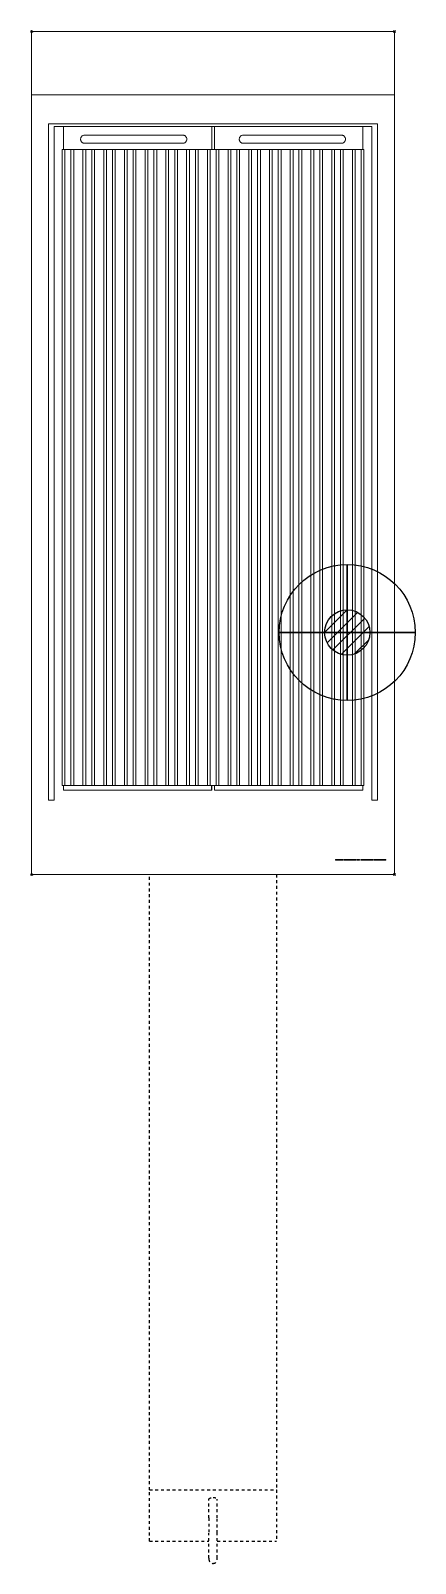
# Model space of a CAD drawing. Header units: millimetres. Extents: x -1 to 423, y -1690 to 1.
import ezdxf

# ---------------------------------------------------------------- set-up
doc = ezdxf.new("R2010")
doc.units = ezdxf.units.MM
doc.header["$PDMODE"] = 35
doc.linetypes.add('Dash', pattern=[6.35, 3.175, -3.175])
for name, color, linetype in [('IQ_200_2D', 1, 'Continuous'), ('IQ_204_2D', 7, 'Continuous'), ('IQ_BLACK_3D', 250, 'Continuous'), ('IQ_CON_GAS_INT', 7, 'Continuous'), ('IQ_INS_3D', 3, 'Continuous')]:
    doc.layers.add(name, color=color, linetype=linetype)

# ---------------------------------------------------------------- blocks, each defined once
blk = doc.blocks.new('ELX_Professional_Logo_orizzontale - ELX_Professional_Logo -orizontal_dwg-8907-View 1')
at = {"layer": 'IQ_BLACK_3D', "lineweight": 18}
mesh = blk.add_polyface(dxfattribs=at)
corners = [(11.8, 6.3, 1.1), (11.5, 6.9, 1.1), (11.8, 6.3), (12.2, 5.8), (12.2, 5.8, 1.1), (12.7, 5.4, 1.1), (12.7, 5.4), (13.3, 5.1), (13.3, 5.1, 1.1), (13.3, 2.7), (13.1, 2.9), (13.1, 2.9, 1.1), (13.3, 2.7, 1.1), (13.5, 2.4), (13.5, 2.4, 1.1), (12.8, 3), (12.8, 3, 1.1), (12.4, 3.1, 1.1), (12.4, 3.1), (10.9, 3.1, 1.1), (10.9, 3.1), (13.9, 6.9, 1.1), (13.8, 7, 1.1), (13.6, 7.2, 1.1), (12.7, 2.3, 1.1), (12.4, 2.4, 1.1), (11.7, 2.4, 1.1), (13.8, 7), (13.9, 6.9), (12.7, 2.3), (12.4, 2.4), (11.7, 2.4)]
mesh.append_faces([[corners[k] for k in face] for face in [(17, 15, 18), (19, 18, 20)]], dxfattribs={"vtx0": -1})
mesh.append_faces([[corners[k] for k in face] for face in [(0, 3, 4), (7, 5, 6), (24, 16, 25), (17, 25, 16), (6, 28, 7), (18, 31, 20)]], dxfattribs={"vtx0": -1, "vtx1": -1})
mesh.append_faces([[corners[k] for k in face] for face in [(0, 2, 3), (5, 3, 6), (7, 8, 5), (9, 11, 12), (13, 12, 14), (10, 16, 11), (5, 21, 22), (4, 22, 23), (24, 12, 11), (24, 11, 16), (26, 17, 19), (6, 27, 28), (27, 3, 2), (27, 6, 3), (29, 10, 9), (30, 18, 15), (18, 30, 31), (15, 29, 30)]], dxfattribs={"vtx0": -1, "vtx2": -1})
mesh.append_faces([[corners[k] for k in face] for face in [(0, 1, 2), (5, 4, 3), (9, 10, 11), (13, 9, 12), (10, 15, 16), (17, 16, 15), (5, 8, 21), (4, 5, 22), (0, 4, 23), (26, 25, 17), (15, 10, 29)]], dxfattribs={"vtx1": -1, "vtx2": -1})
mesh.append_faces([[corners[k] for k in face] for face in [(19, 17, 18)]], dxfattribs={"vtx2": -1})
mesh = blk.add_polyface(dxfattribs=at)
corners = [(12.4, 0.5), (12.8, 0.6), (12.8, 0.6, 1.1), (12.4, 0.5, 1.1), (13.1, 0.7), (13.1, 0.7, 1.1), (13.3, 0.9), (13.5, 1.2), (13.5, 1.2, 1.1), (13.3, 0.9, 1.1), (10.9, -0.8, 1.1), (10.9, 3.1), (10.9, -0.8), (11.7, -0.8, 1.1), (11.7, -0.8), (11.7, 0.5, 1.1), (11.7, 0.5), (11.7, 1.3, 1.1), (12.5, 1.3, 1.1), (12.4, 1.3), (11.7, 1.3), (12.9, 1.5, 1.1), (10.9, 3.1, 1.1), (12.7, 1.3), (12.9, 1.5)]
mesh.append_faces([[corners[k] for k in face] for face in [(0, 2, 3), (10, 11, 12), (13, 12, 14), (15, 14, 16), (0, 15, 16), (17, 19, 20)]], dxfattribs={"vtx0": -1})
mesh.append_faces([[corners[k] for k in face] for face in [(18, 5, 21), (11, 20, 12)]], dxfattribs={"vtx0": -1, "vtx1": -1})
mesh.append_faces([[corners[k] for k in face] for face in [(10, 15, 17), (16, 12, 20)]], dxfattribs={"vtx0": -1, "vtx1": -1, "vtx2": -1})
mesh.append_faces([[corners[k] for k in face] for face in [(1, 5, 2), (6, 8, 9), (4, 9, 5), (21, 5, 9), (18, 2, 5), (21, 9, 8), (15, 18, 17), (23, 6, 4), (23, 4, 1), (24, 7, 6), (19, 1, 0), (19, 0, 16)]], dxfattribs={"vtx0": -1, "vtx2": -1})
mesh.append_faces([[corners[k] for k in face] for face in [(0, 1, 2), (1, 4, 5), (6, 7, 8), (4, 6, 9), (15, 3, 18), (3, 2, 18), (22, 10, 17), (23, 24, 6), (19, 23, 1), (20, 19, 16)]], dxfattribs={"vtx1": -1, "vtx2": -1})
mesh.append_faces([[corners[k] for k in face] for face in [(13, 10, 12), (15, 13, 14), (0, 3, 15), (17, 18, 19), (10, 13, 15), (16, 14, 12)]], dxfattribs={"vtx2": -1})
mesh = blk.add_polyface(dxfattribs=at)
corners = [(13.5, 1.2), (13.7, 1.5), (13.7, 1.5, 1.1), (13.5, 1.2, 1.1), (13.7, 1.8, 1.1), (13.7, 1.8), (13.7, 2.1), (13.7, 2.1, 1.1), (13.5, 2.4), (13.5, 2.4, 1.1), (10.9, -0.8, 1.1), (10.9, 3.1, 1.1), (10.9, 3.1), (12.4, 2.4), (12.4, 2.4, 1.1), (11.7, 2.4, 1.1), (11.7, 2.4), (12.7, 2.3, 1.1), (12.7, 2.3), (12.9, 2.1, 1.1), (12.9, 2.1), (12.9, 1.8), (12.9, 1.8, 1.1), (12.9, 1.5, 1.1), (12.9, 1.5), (12.5, 1.3, 1.1), (12.7, 1.3), (12.4, 1.3), (11.7, 1.3, 1.1), (11.7, 1.3), (13.3, 2.7, 1.1), (13.3, 2.7)]
mesh.append_faces([[corners[k] for k in face] for face in [(13, 15, 16), (25, 26, 27), (15, 29, 16)]], dxfattribs={"vtx0": -1})
mesh.append_faces([[corners[k] for k in face] for face in [(2, 23, 3), (7, 22, 4), (4, 22, 2), (20, 8, 21), (18, 31, 20), (5, 21, 6), (0, 24, 1)]], dxfattribs={"vtx0": -1, "vtx1": -1})
mesh.append_faces([[corners[k] for k in face] for face in [(0, 2, 3), (4, 1, 5), (5, 7, 4), (6, 9, 7), (17, 13, 18), (19, 18, 20), (23, 21, 24), (21, 23, 22), (2, 22, 23), (11, 28, 15), (19, 9, 30), (22, 7, 9), (20, 31, 8), (21, 8, 6), (12, 16, 29), (1, 24, 21)]], dxfattribs={"vtx0": -1, "vtx2": -1})
mesh.append_faces([[corners[k] for k in face] for face in [(0, 1, 2), (4, 2, 1), (5, 6, 7), (6, 8, 9), (20, 21, 22), (25, 23, 26), (21, 24, 23), (19, 22, 9), (17, 19, 30), (5, 1, 21)]], dxfattribs={"vtx1": -1, "vtx2": -1})
mesh.append_faces([[corners[k] for k in face] for face in [(10, 11, 12), (13, 14, 15), (15, 28, 29)]], dxfattribs={"vtx2": -1})
mesh = blk.add_polyface(dxfattribs=at)
corners = [(13.3, 9.8, 1.1), (13.3, 8.3, 1.1), (13.3, 8.3), (13.3, 9.8), (18, 9.8, 1.1), (18, 9.8), (18, 11.6, 1.1), (18, 11.6), (13.3, 11.6, 1.1), (13.3, 11.6), (13.3, 14.2, 1.1), (13.3, 14.2), (18.3, 14.2, 1.1), (18.3, 14.2), (18.3, 16), (18.3, 16, 1.1), (11.3, 16, 1.1), (11.3, 16), (11.3, 8.4), (11.3, 8.4, 1.1), (11.4, 7.6, 1.1), (13.3, 8, 1.1), (13.3, 8), (11.4, 7.6)]
mesh.append_faces([[corners[k] for k in face] for face in [(0, 2, 3), (4, 3, 5), (6, 5, 7), (8, 7, 9), (10, 9, 11), (12, 11, 13), (14, 12, 13), (18, 16, 17)]], dxfattribs={"vtx0": -1})
mesh.append_faces([[corners[k] for k in face] for face in [(2, 21, 22), (19, 8, 16), (0, 19, 1), (14, 11, 17), (7, 3, 9), (9, 18, 11), (18, 2, 23)]], dxfattribs={"vtx0": -1, "vtx1": -1})
mesh.append_faces([[corners[k] for k in face] for face in [(19, 0, 8), (18, 9, 3)]], dxfattribs={"vtx0": -1, "vtx1": -1, "vtx2": -1})
mesh.append_faces([[corners[k] for k in face] for face in [(0, 6, 8), (10, 15, 16), (16, 8, 10), (18, 3, 2)]], dxfattribs={"vtx0": -1, "vtx2": -1})
mesh.append_faces([[corners[k] for k in face] for face in [(16, 15, 17)]], dxfattribs={"vtx1": -1})
mesh.append_faces([[corners[k] for k in face] for face in [(21, 1, 19), (18, 17, 11)]], dxfattribs={"vtx1": -1, "vtx2": -1})
mesh.append_faces([[corners[k] for k in face] for face in [(0, 1, 2), (4, 0, 3), (6, 4, 5), (8, 6, 7), (10, 8, 9), (12, 10, 11), (14, 15, 12), (15, 14, 17), (18, 19, 16), (20, 19, 18), (2, 1, 21), (0, 4, 6), (10, 12, 15), (14, 13, 11), (7, 5, 3)]], dxfattribs={"vtx2": -1})
mesh = blk.add_polyface(dxfattribs=at)
corners = [(11.4, 7.6, 1.1), (11.3, 8.4), (11.4, 7.6), (11.5, 6.9, 1.1), (11.5, 6.9), (11.8, 6.3), (14.2, 6.8, 1.1), (14.4, 6.7, 1.1), (14.4, 6.7), (14.2, 6.8), (14.1, 6.8, 1.1), (14.1, 6.8), (14.6, 6.7), (13.9, 6.9, 1.1), (13.9, 6.9), (13.8, 7, 1.1), (13.8, 7), (13.5, 7.4), (13.5, 7.4, 1.1), (13.6, 7.2, 1.1), (13.6, 7.2), (13.3, 8, 1.1), (13.3, 7.8, 1.1), (13.3, 7.8), (13.3, 8), (13.4, 7.5, 1.1), (13.4, 7.5), (11.8, 6.3, 1.1), (11.3, 8.4, 1.1), (13.3, 8.3)]
mesh.append_faces([[corners[k] for k in face] for face in [(17, 19, 20), (20, 15, 16), (25, 27, 18)]], dxfattribs={"vtx0": -1, "vtx1": -1})
mesh.append_faces([[corners[k] for k in face] for face in [(0, 1, 2), (3, 2, 4), (3, 4, 5), (6, 8, 9), (10, 9, 11), (7, 12, 8), (13, 11, 14), (15, 14, 16), (17, 18, 19), (20, 19, 15), (21, 23, 24), (22, 26, 23), (25, 17, 26), (27, 19, 18), (3, 25, 22), (21, 0, 3), (21, 28, 0), (17, 5, 4), (4, 23, 26)]], dxfattribs={"vtx0": -1, "vtx2": -1})
mesh.append_faces([[corners[k] for k in face] for face in [(3, 0, 2), (6, 7, 8), (10, 6, 9), (13, 10, 11), (15, 13, 14), (21, 22, 23), (22, 25, 26), (25, 18, 17), (3, 27, 25), (22, 21, 3), (26, 17, 4), (4, 2, 23), (29, 24, 2), (24, 23, 2), (17, 20, 5), (20, 16, 5)]], dxfattribs={"vtx1": -1, "vtx2": -1})
mesh = blk.add_polyface(dxfattribs=at)
corners = [(14.1, 4.9), (14.1, 4.9, 1.1), (13.3, 5.1, 1.1), (13.3, 5.1), (14.8, 4.9, 1.1), (14.8, 4.9), (18.4, 4.9, 1.1), (18.4, 4.9), (18.4, 6.7, 1.1), (18.4, 6.7), (14.9, 6.7), (14.9, 6.7, 1.1), (14.6, 6.7, 1.1), (14.6, 6.7), (14.4, 6.7, 1.1), (18.5, 3.1, 1.1), (18.8, 3), (18.5, 3.1), (17, 3.1, 1.1), (17, 3.1), (14.2, 6.8, 1.1), (13.9, 6.9, 1.1), (14.1, 6.8, 1.1), (18.6, 2.3, 1.1), (18.8, 3, 1.1), (17.8, 2.4, 1.1), (14.2, 6.8), (14.4, 6.7), (13.9, 6.9), (14.1, 6.8), (18.5, 2.4), (17.8, 2.4)]
mesh.append_faces([[corners[k] for k in face] for face in [(4, 0, 5), (6, 5, 7), (8, 7, 9), (10, 8, 9), (15, 16, 17), (18, 17, 19)]], dxfattribs={"vtx0": -1})
mesh.append_faces([[corners[k] for k in face] for face in [(0, 2, 3), (1, 14, 2), (21, 2, 22), (23, 24, 25), (0, 10, 5), (5, 10, 7), (17, 31, 19)]], dxfattribs={"vtx0": -1, "vtx1": -1})
mesh.append_faces([[corners[k] for k in face] for face in [(12, 10, 13), (11, 4, 6), (1, 11, 12), (1, 12, 14), (25, 15, 18), (0, 13, 10), (26, 0, 3), (17, 30, 31)]], dxfattribs={"vtx0": -1, "vtx2": -1})
mesh.append_faces([[corners[k] for k in face] for face in [(9, 7, 10)]], dxfattribs={"vtx1": -1})
mesh.append_faces([[corners[k] for k in face] for face in [(14, 12, 13), (1, 4, 11), (14, 20, 2), (20, 22, 2), (24, 15, 25), (26, 27, 0), (27, 13, 0), (28, 29, 3), (29, 26, 3), (17, 16, 30)]], dxfattribs={"vtx1": -1, "vtx2": -1})
mesh.append_faces([[corners[k] for k in face] for face in [(0, 1, 2), (4, 1, 0), (6, 4, 5), (8, 6, 7), (10, 11, 8), (18, 15, 17), (6, 8, 11)]], dxfattribs={"vtx2": -1})
mesh = blk.add_polyface(dxfattribs=at)
corners = [(17, -0.8, 1.1), (17, 3.1), (17, -0.8), (17.8, -0.8), (17.8, -0.8, 1.1), (17.8, 0.5, 1.1), (17.8, 0.5), (18.3, 0.5, 1.1), (18.3, 0.5), (19.1, -0.8, 1.1), (19.1, -0.8), (20, -0.8, 1.1), (19.1, 0.7, 1.1), (20, -0.8), (19.1, 0.7), (19.3, 0.9), (19.3, 0.9, 1.1), (19.5, 1.1), (19.5, 1.1, 1.1), (19.7, 1.3, 1.1), (18.9, 1.5, 1.1), (17.8, 1.3, 1.1), (18.6, 1.3, 1.1), (17, 3.1, 1.1), (17.8, 1.3), (19.7, 1.3), (18.7, 1.3), (18.4, 1.3)]
mesh.append_faces([[corners[k] for k in face] for face in [(0, 1, 2), (3, 0, 2), (5, 3, 6), (7, 6, 8), (9, 8, 10), (12, 13, 14), (14, 16, 12), (12, 9, 11)]], dxfattribs={"vtx0": -1})
mesh.append_faces([[corners[k] for k in face] for face in [(21, 7, 22), (1, 24, 2)]], dxfattribs={"vtx0": -1, "vtx1": -1})
mesh.append_faces([[corners[k] for k in face] for face in [(0, 5, 21), (22, 7, 12), (8, 27, 14), (6, 2, 24)]], dxfattribs={"vtx0": -1, "vtx1": -1, "vtx2": -1})
mesh.append_faces([[corners[k] for k in face] for face in [(15, 18, 16), (12, 7, 9), (20, 12, 16), (20, 16, 18), (21, 5, 7), (14, 10, 8), (14, 27, 26), (8, 24, 27)]], dxfattribs={"vtx0": -1, "vtx2": -1})
mesh.append_faces([[corners[k] for k in face] for face in [(17, 15, 25)]], dxfattribs={"vtx1": -1})
mesh.append_faces([[corners[k] for k in face] for face in [(14, 15, 16), (15, 17, 18), (19, 18, 17), (20, 22, 12), (23, 0, 21), (15, 14, 26), (8, 6, 24)]], dxfattribs={"vtx1": -1, "vtx2": -1})
mesh.append_faces([[corners[k] for k in face] for face in [(3, 4, 0), (5, 4, 3), (7, 5, 6), (9, 7, 8), (11, 9, 10), (0, 4, 5), (14, 13, 10), (6, 3, 2)]], dxfattribs={"vtx2": -1})
mesh = blk.add_polyface(dxfattribs=at)
corners = [(17, -0.8, 1.1), (17, 3.1, 1.1), (17, 3.1), (19.7, 1.3, 1.1), (19.5, 1.1), (19.7, 1.3), (18.6, 2.3, 1.1), (18.5, 2.4), (18.7, 2.3), (18.9, 2.1, 1.1), (18.9, 2.1), (19, 1.8), (19, 1.8, 1.1), (18.9, 1.5, 1.1), (18.9, 1.5), (18.6, 1.3, 1.1), (18.7, 1.3), (18.4, 1.3), (17.8, 1.3), (17.8, 1.3, 1.1), (17.8, 2.4), (17.8, 2.4, 1.1), (19.7, 1.6, 1.1), (19.5, 1.1, 1.1), (19.8, 1.8, 1.1), (19.7, 2.2, 1.1), (19.6, 2.5, 1.1), (19.4, 2.7, 1.1), (19.4, 2.7), (19.6, 2.5), (19.7, 2.2), (19.8, 1.8), (19.7, 1.6), (19.3, 0.9)]
mesh.append_faces([[corners[k] for k in face] for face in [(15, 16, 17), (18, 15, 17), (20, 19, 18), (7, 21, 20)]], dxfattribs={"vtx0": -1})
mesh.append_faces([[corners[k] for k in face] for face in [(8, 28, 10), (5, 14, 32)]], dxfattribs={"vtx0": -1, "vtx1": -1})
mesh.append_faces([[corners[k] for k in face] for face in [(33, 14, 5)]], dxfattribs={"vtx0": -1, "vtx1": -1, "vtx2": -1})
mesh.append_faces([[corners[k] for k in face] for face in [(3, 4, 5), (6, 7, 8), (9, 8, 10), (9, 8, 10), (13, 11, 14), (11, 13, 12), (13, 3, 22), (13, 23, 3), (1, 19, 21), (12, 24, 25), (12, 22, 24), (25, 9, 12), (27, 6, 9), (10, 28, 29), (11, 31, 32), (30, 11, 10), (2, 20, 18), (33, 16, 14)]], dxfattribs={"vtx0": -1, "vtx2": -1})
mesh.append_faces([[corners[k] for k in face] for face in [(9, 6, 8), (10, 11, 12), (15, 13, 16), (11, 14, 13), (12, 13, 22), (25, 26, 9), (26, 27, 9), (29, 30, 10), (14, 11, 32), (30, 31, 11)]], dxfattribs={"vtx1": -1, "vtx2": -1})
mesh.append_faces([[corners[k] for k in face] for face in [(0, 1, 2), (18, 19, 15), (20, 21, 19), (7, 6, 21)]], dxfattribs={"vtx2": -1})
mesh = blk.add_polyface(dxfattribs=at)
corners = [(21.7, 4.8, 1.1), (19.8, 4.8, 1.1), (19.8, 4.8), (21.7, 4.8), (19.8, 10.8), (23.4, 6.9, 1.1), (23.1, 7.8), (23.4, 6.9), (23.9, 6.1, 1.1), (23.9, 6.1), (24.5, 5.5), (24.5, 5.5, 1.1), (25.3, 5, 1.1), (19.4, 2.7, 1.1), (19.6, 2.5, 1.1), (19.6, 2.5), (19.4, 2.7), (19.1, 2.9), (19.1, 2.9, 1.1), (18.8, 3), (18.8, 3, 1.1), (18.5, 3.1, 1.1), (25, 3.2), (24.5, 3.1), (24.5, 3.1, 1.1), (25, 3.2, 1.1), (24, 2.9), (24, 2.9, 1.1), (23.6, 2.6), (23.6, 2.6, 1.1), (19.8, 10.8, 1.1), (25.4, 7, 1.1), (25.2, 7.4, 1.1), (18.6, 2.3, 1.1), (24.7, 2.4, 1.1), (25, 2.4, 1.1), (25.2, 7.4), (25.4, 7), (18.7, 2.3), (18.5, 2.4), (25, 2.4), (24.7, 2.4), (24.3, 2.3)]
mesh.append_faces([[corners[k] for k in face] for face in [(0, 2, 3), (1, 4, 2)]], dxfattribs={"vtx0": -1})
mesh.append_faces([[corners[k] for k in face] for face in [(8, 10, 11), (20, 33, 18), (42, 23, 41)]], dxfattribs={"vtx0": -1, "vtx1": -1})
mesh.append_faces([[corners[k] for k in face] for face in [(5, 6, 7), (8, 7, 9), (8, 9, 10), (13, 15, 16), (16, 18, 13), (17, 20, 18), (22, 24, 25), (23, 27, 24), (26, 29, 27), (32, 5, 8), (24, 34, 35), (36, 9, 7), (37, 10, 9), (38, 17, 16), (39, 19, 17), (23, 40, 41), (42, 26, 23)]], dxfattribs={"vtx0": -1, "vtx2": -1})
mesh.append_faces([[corners[k] for k in face] for face in [(1, 0, 30)]], dxfattribs={"vtx1": -1})
mesh.append_faces([[corners[k] for k in face] for face in [(8, 5, 7), (12, 11, 10), (13, 14, 15), (16, 17, 18), (17, 19, 20), (21, 20, 19), (22, 23, 24), (23, 26, 27), (26, 28, 29), (8, 11, 31), (13, 18, 33), (24, 27, 34), (38, 39, 17)]], dxfattribs={"vtx1": -1, "vtx2": -1})
mesh.append_faces([[corners[k] for k in face] for face in [(0, 1, 2), (3, 2, 4)]], dxfattribs={"vtx2": -1})
mesh = blk.add_polyface(dxfattribs=at)
corners = [(20, -0.8, 1.1), (19.1, -0.8), (20, -0.8), (19.1, 0.7, 1.1), (19.7, 1.3), (19.7, 1.6), (19.7, 1.6, 1.1), (19.7, 1.3, 1.1), (19.8, 1.8), (19.8, 1.8, 1.1), (19.7, 2.2), (19.7, 2.2, 1.1), (19.6, 2.5), (19.6, 2.5, 1.1), (23, 1.2), (23, 0.6), (23, 0.6, 1.1), (23, 1.2, 1.1), (23.2, 0.1), (23.2, 0.1, 1.1), (23.6, -0.3), (23.6, -0.3, 1.1), (23.6, 2.6), (23.2, 2.2), (23.2, 2.2, 1.1), (23.6, 2.6, 1.1), (23, 1.7), (23, 1.7, 1.1), (23.9, 0.5, 1.1), (23.8, 0.8, 1.1), (23.7, 1.2, 1.1), (23.8, 1.5, 1.1), (23.8, 1.5), (23.9, 1.8), (23.7, 1.2), (23.9, 0.5), (23.8, 0.8)]
mesh.append_faces([[corners[k] for k in face] for face in [(0, 1, 2), (8, 11, 9), (14, 16, 17), (17, 26, 14)]], dxfattribs={"vtx0": -1})
mesh.append_faces([[corners[k] for k in face] for face in [(32, 26, 33), (26, 34, 14), (35, 15, 36), (14, 36, 15)]], dxfattribs={"vtx0": -1, "vtx1": -1})
mesh.append_faces([[corners[k] for k in face] for face in [(4, 6, 7), (5, 9, 6), (10, 13, 11), (15, 19, 16), (18, 21, 19), (22, 24, 25), (23, 27, 24), (28, 19, 21), (28, 16, 19), (17, 29, 30), (27, 30, 31), (26, 32, 34), (35, 18, 15), (14, 34, 36)]], dxfattribs={"vtx0": -1, "vtx2": -1})
mesh.append_faces([[corners[k] for k in face] for face in [(4, 5, 6), (8, 10, 11), (10, 12, 13), (14, 15, 16), (15, 18, 19), (18, 20, 21), (22, 23, 24), (23, 26, 27), (17, 27, 26), (28, 29, 16), (17, 16, 29), (27, 17, 30), (24, 27, 31), (26, 23, 33)]], dxfattribs={"vtx1": -1, "vtx2": -1})
mesh.append_faces([[corners[k] for k in face] for face in [(3, 0, 2), (5, 8, 9)]], dxfattribs={"vtx2": -1})
mesh = blk.add_polyface(dxfattribs=at)
corners = [(21.7, 16, 1.1), (21.7, 4.8, 1.1), (21.7, 4.8), (19.8, 4.8, 1.1), (19.8, 10.8, 1.1), (19.8, 10.8), (23.1, 10), (23, 8.9, 1.1), (23.1, 10, 1.1), (23.4, 10.9, 1.1), (23, 8.8), (23.1, 7.8, 1.1), (23.1, 7.8), (23.4, 6.9, 1.1), (24.9, 8.4), (24.9, 8.4, 1.1), (25, 7.9, 1.1), (25, 7.9), (25.2, 7.4, 1.1), (25.2, 7.4), (25, 10.2, 1.1), (24.9, 9.8, 1.1), (24.9, 9.8), (25, 10.2), (25.2, 10.6, 1.1), (25.2, 10.6), (29.3, 9.8), (29.3, 9.8, 1.1), (21.7, 16), (23.4, 10.9), (23.4, 6.9)]
mesh.append_faces([[corners[k] for k in face] for face in [(21, 26, 22)]], dxfattribs={"vtx0": -1})
mesh.append_faces([[corners[k] for k in face] for face in [(14, 16, 17), (0, 4, 1), (8, 21, 9), (20, 9, 21), (2, 5, 28), (23, 29, 25), (19, 30, 17), (12, 17, 30), (26, 14, 22)]], dxfattribs={"vtx0": -1, "vtx1": -1})
mesh.append_faces([[corners[k] for k in face] for face in [(7, 15, 21), (14, 10, 22)]], dxfattribs={"vtx0": -1, "vtx1": -1, "vtx2": -1})
mesh.append_faces([[corners[k] for k in face] for face in [(6, 7, 8), (6, 8, 9), (11, 10, 12), (16, 19, 17), (20, 22, 23), (24, 23, 25), (11, 16, 15), (15, 27, 21), (9, 20, 24), (29, 23, 22), (22, 10, 6), (22, 6, 29), (14, 12, 10), (12, 14, 17)]], dxfattribs={"vtx0": -1, "vtx2": -1})
mesh.append_faces([[corners[k] for k in face] for face in [(13, 11, 12), (16, 18, 19), (24, 20, 23), (18, 16, 13), (11, 13, 16), (7, 11, 15), (8, 7, 21)]], dxfattribs={"vtx1": -1, "vtx2": -1})
mesh.append_faces([[corners[k] for k in face] for face in [(0, 1, 2), (3, 4, 5), (6, 10, 7), (11, 7, 10), (14, 15, 16), (20, 21, 22)]], dxfattribs={"vtx2": -1})
mesh = blk.add_polyface(dxfattribs=at)
corners = [(21.7, 16, 1.1), (21.7, 4.8), (21.7, 16), (19.8, 16, 1.1), (19.8, 16), (19.8, 10.8, 1.1), (19.8, 10.8), (25.3, 12.8, 1.1), (26.2, 13.1, 1.1), (26.2, 13.1), (25.3, 12.8), (24.5, 12.3, 1.1), (24.5, 12.3), (23.9, 11.7), (23.9, 11.7, 1.1), (23.4, 10.9, 1.1), (23.4, 10.9), (23.1, 10), (25.5, 10.9, 1.1), (25.2, 10.6, 1.1), (25.2, 10.6), (25.5, 10.9), (25.8, 11.2), (25.8, 11.2, 1.1), (26.3, 11.4), (26.3, 11.4, 1.1), (26.7, 11.5, 1.1), (26.7, 11.5)]
mesh.append_faces([[corners[k] for k in face] for face in [(0, 1, 2), (3, 2, 4), (5, 4, 6)]], dxfattribs={"vtx0": -1})
mesh.append_faces([[corners[k] for k in face] for face in [(11, 13, 14), (17, 15, 16), (18, 22, 23), (24, 23, 22), (24, 9, 27), (22, 10, 24), (21, 12, 22), (20, 13, 21)]], dxfattribs={"vtx0": -1, "vtx1": -1})
mesh.append_faces([[corners[k] for k in face] for face in [(7, 9, 10), (11, 10, 12), (11, 12, 13), (15, 13, 16), (18, 20, 21), (18, 21, 22), (24, 25, 23), (19, 14, 15), (18, 11, 14), (8, 25, 26), (7, 23, 25), (25, 8, 7), (24, 10, 9), (22, 12, 10), (21, 13, 12), (20, 16, 13)]], dxfattribs={"vtx0": -1, "vtx2": -1})
mesh.append_faces([[corners[k] for k in face] for face in [(4, 2, 6)]], dxfattribs={"vtx1": -1})
mesh.append_faces([[corners[k] for k in face] for face in [(7, 8, 9), (11, 7, 10), (15, 14, 13), (18, 19, 20), (26, 25, 24), (19, 18, 14), (18, 23, 11), (7, 11, 23)]], dxfattribs={"vtx1": -1, "vtx2": -1})
mesh.append_faces([[corners[k] for k in face] for face in [(3, 0, 2), (5, 3, 4), (0, 3, 5)]], dxfattribs={"vtx2": -1})
mesh = blk.add_polyface(dxfattribs=at)
corners = [(23.6, -0.3), (24, -0.6), (24, -0.6, 1.1), (23.6, -0.3, 1.1), (24.5, -0.8), (24.5, -0.8, 1.1), (23.8, 1.5, 1.1), (23.7, 1.2, 1.1), (23.7, 1.2), (23.8, 1.5), (23.9, 1.8, 1.1), (23.9, 1.8), (24.3, 2.3, 1.1), (24.1, 2.1, 1.1), (24.1, 2.1), (24.3, 2.3), (24.1, 0.2, 1.1), (24.3, 0, 1.1), (24.3, 0), (24.1, 0.2), (23.8, 0.8, 1.1), (23.9, 0.5, 1.1), (23.9, 0.5), (23.8, 0.8), (23.6, 2.6, 1.1), (23.2, 2.2, 1.1), (24, 2.9, 1.1), (24.7, 2.4, 1.1), (23.6, 2.6), (24, 2.9), (23.2, 2.2), (23.2, 0.1)]
mesh.append_faces([[corners[k] for k in face] for face in [(7, 23, 8)]], dxfattribs={"vtx0": -1})
mesh.append_faces([[corners[k] for k in face] for face in [(5, 17, 2), (16, 2, 17), (21, 3, 16), (14, 29, 15), (11, 28, 14)]], dxfattribs={"vtx0": -1, "vtx1": -1})
mesh.append_faces([[corners[k] for k in face] for face in [(0, 2, 3), (1, 5, 2), (6, 8, 9), (10, 9, 11), (12, 14, 15), (13, 11, 14), (16, 18, 19), (20, 22, 23), (21, 19, 22), (16, 3, 2), (10, 24, 25), (25, 6, 10), (13, 26, 24), (26, 12, 27), (14, 28, 29), (11, 30, 28), (22, 0, 31), (18, 4, 1), (0, 19, 18)]], dxfattribs={"vtx0": -1, "vtx2": -1})
mesh.append_faces([[corners[k] for k in face] for face in [(0, 1, 2), (1, 4, 5), (10, 6, 9), (12, 13, 14), (13, 10, 11), (16, 17, 18), (20, 21, 22), (21, 16, 19), (7, 20, 23), (10, 13, 24), (13, 12, 26), (22, 19, 0), (1, 0, 18)]], dxfattribs={"vtx1": -1, "vtx2": -1})
mesh.append_faces([[corners[k] for k in face] for face in [(6, 7, 8)]], dxfattribs={"vtx2": -1})
mesh = blk.add_polyface(dxfattribs=at)
corners = [(25.3, 5, 1.1), (24.5, 5.5), (25.3, 5), (26.2, 4.7), (26.2, 4.7, 1.1), (26.2, 6.5, 1.1), (26.8, 6.3), (26.2, 6.5), (25.8, 6.7, 1.1), (25.8, 6.7), (25.4, 7), (25.4, 7, 1.1), (25.2, 7.4), (25.2, 7.4, 1.1), (26.4, 2.6), (26, 2.9), (26, 2.9, 1.1), (26.4, 2.6, 1.1), (25.5, 3.1), (25.5, 3.1, 1.1), (25, 3.2, 1.1), (25, 3.2), (26.8, 6.3, 1.1), (24.5, 5.5, 1.1), (23.9, 6.1, 1.1), (25.3, 2.4, 1.1), (25.6, 2.3, 1.1), (25, 2.4, 1.1), (24.5, 3.1, 1.1), (23.9, 6.1), (25.6, 2.3), (25.3, 2.4), (25, 2.4), (24.5, 3.1)]
mesh.append_faces([[corners[k] for k in face] for face in [(3, 0, 2), (8, 10, 11), (12, 11, 10), (4, 22, 0), (8, 0, 5), (11, 23, 8), (19, 26, 16), (25, 19, 27), (28, 27, 20), (18, 31, 21), (32, 21, 31)]], dxfattribs={"vtx0": -1, "vtx1": -1})
mesh.append_faces([[corners[k] for k in face] for face in [(0, 1, 2), (3, 4, 0), (5, 6, 7), (8, 7, 9), (8, 9, 10), (12, 13, 11), (14, 16, 17), (15, 19, 16), (20, 18, 21), (8, 23, 0), (24, 11, 13), (19, 25, 26), (3, 7, 6), (7, 3, 2), (1, 9, 7), (30, 15, 14), (31, 18, 15), (32, 33, 21)]], dxfattribs={"vtx0": -1, "vtx2": -1})
mesh.append_faces([[corners[k] for k in face] for face in [(8, 5, 7), (14, 15, 16), (15, 18, 19), (20, 19, 18), (22, 5, 0), (19, 20, 27), (12, 10, 29), (10, 9, 1), (2, 1, 7), (30, 31, 15)]], dxfattribs={"vtx1": -1, "vtx2": -1})
mesh = blk.add_polyface(dxfattribs=at)
corners = [(24.7, 2.4, 1.1), (24.3, 2.3, 1.1), (24.3, 2.3), (24.7, 2.4), (25, 2.4), (25, 2.4, 1.1), (25.6, 2.3, 1.1), (25.3, 2.4, 1.1), (25.3, 2.4), (25.6, 2.3), (25.9, 2.1, 1.1), (25.9, 2.1), (26.2, 1.5, 1.1), (26.1, 1.8, 1.1), (26.1, 1.8), (26.2, 1.5), (26.3, 1.2, 1.1), (26.3, 1.2), (26.2, 0.8, 1.1), (26.2, 0.8), (26.1, 0.5, 1.1), (26.1, 0.5), (25.6, 0, 1.1), (25.9, 0.2, 1.1), (25.9, 0.2), (26.9, 0.6, 1.1), (26.7, 0.1, 1.1), (27, 1.2, 1.1), (26.9, 1.7, 1.1), (26.4, 2.6, 1.1), (26, 2.9, 1.1), (26.7, 2.2, 1.1), (26.4, 2.6), (26.7, 2.2), (27, 1.2), (26.9, 1.7), (26.9, 0.6), (26.7, 0.1)]
mesh.append_faces([[corners[k] for k in face] for face in [(16, 15, 17)]], dxfattribs={"vtx0": -1})
mesh.append_faces([[corners[k] for k in face] for face in [(18, 25, 16), (12, 28, 13), (10, 30, 6), (15, 34, 17), (19, 37, 21)]], dxfattribs={"vtx0": -1, "vtx1": -1})
mesh.append_faces([[corners[k] for k in face] for face in [(0, 2, 3), (3, 5, 0), (6, 8, 9), (10, 9, 11), (12, 14, 15), (13, 11, 14), (4, 7, 5), (18, 17, 19), (20, 19, 21), (23, 21, 24), (26, 18, 20), (27, 12, 16), (10, 29, 30), (13, 31, 29), (32, 14, 11), (35, 15, 14), (36, 19, 17)]], dxfattribs={"vtx0": -1, "vtx2": -1})
mesh.append_faces([[corners[k] for k in face] for face in [(0, 1, 2), (3, 4, 5), (6, 7, 8), (10, 6, 9), (12, 13, 14), (13, 10, 11), (16, 12, 15), (4, 8, 7), (20, 18, 19), (22, 23, 24), (23, 20, 21), (20, 23, 26), (10, 13, 29), (11, 9, 32), (32, 33, 14)]], dxfattribs={"vtx1": -1, "vtx2": -1})
mesh.append_faces([[corners[k] for k in face] for face in [(18, 16, 17)]], dxfattribs={"vtx2": -1})
mesh = blk.add_polyface(dxfattribs=at)
corners = [(25, -0.9, 1.1), (24.5, -0.8, 1.1), (24.5, -0.8), (25, -0.9), (25.5, -0.8), (25.5, -0.8, 1.1), (26, -0.6), (26, -0.6, 1.1), (26.4, -0.3), (26.4, -0.3, 1.1), (25.6, 0, 1.1), (25.9, 0.2), (25.6, 0), (25.3, -0.1, 1.1), (25.3, -0.1), (25, -0.1), (25, -0.1, 1.1), (24.3, 0, 1.1), (24.7, -0.1, 1.1), (24.7, -0.1), (24.3, 0), (25.9, 0.2, 1.1), (26.7, 0.1, 1.1), (26.1, 0.5), (26.7, 0.1)]
mesh.append_faces([[corners[k] for k in face] for face in [(13, 7, 10), (16, 5, 13), (8, 23, 24), (6, 11, 8), (15, 3, 19), (2, 19, 3)]], dxfattribs={"vtx0": -1, "vtx1": -1})
mesh.append_faces([[corners[k] for k in face] for face in [(0, 2, 3), (3, 5, 0), (4, 7, 5), (6, 9, 7), (10, 11, 12), (13, 12, 14), (14, 16, 13), (17, 19, 20), (15, 18, 16), (13, 5, 7), (16, 0, 5), (0, 16, 18), (7, 21, 10), (21, 9, 22), (18, 1, 0), (8, 11, 23), (6, 12, 11), (14, 6, 4), (15, 4, 3), (2, 20, 19)]], dxfattribs={"vtx0": -1, "vtx2": -1})
mesh.append_faces([[corners[k] for k in face] for face in [(0, 1, 2), (3, 4, 5), (4, 6, 7), (6, 8, 9), (13, 10, 12), (14, 15, 16), (17, 18, 19), (15, 19, 18), (7, 9, 21), (18, 17, 1), (14, 12, 6), (15, 14, 4)]], dxfattribs={"vtx1": -1, "vtx2": -1})
mesh = blk.add_polyface(dxfattribs=at)
corners = [(29.2, 6.9, 1.1), (29.5, 7.2, 1.1), (29.5, 7.2), (29.2, 6.9), (28.8, 6.6, 1.1), (28.8, 6.6), (28.4, 6.4, 1.1), (28.4, 6.4), (27.3, 6.3, 1.1), (27.9, 6.3, 1.1), (27.9, 6.3), (27.3, 6.3), (26.8, 6.3, 1.1), (26.8, 6.3), (26.2, 6.5, 1.1), (31.2, 8.4, 1.1), (24.9, 8.4, 1.1), (24.9, 8.4), (31.2, 8.4), (28.4, 11.2), (28.7, 11), (28.7, 11, 1.1), (28.4, 11.2, 1.1), (29.1, 10.5, 1.1), (28.9, 10.8, 1.1), (28.9, 10.8), (29.1, 10.5), (29.3, 9.8), (29.3, 9.8, 1.1), (29.2, 10.1, 1.1), (29.2, 10.1), (24.9, 9.8, 1.1), (28.7, 4.8, 1.1), (29.4, 5.1, 1.1), (31.2, 9.1, 1.1), (30.1, 5.5, 1.1), (30.6, 11.4, 1.1), (30.1, 12, 1.1), (30.6, 11.4), (29.4, 5.1), (30.1, 5.5), (28.7, 4.8)]
mesh.append_faces([[corners[k] for k in face] for face in [(8, 10, 11), (15, 17, 18)]], dxfattribs={"vtx0": -1})
mesh.append_faces([[corners[k] for k in face] for face in [(10, 6, 7), (27, 29, 30), (21, 25, 24), (4, 35, 0), (25, 38, 26), (7, 41, 10)]], dxfattribs={"vtx0": -1, "vtx1": -1})
mesh.append_faces([[corners[k] for k in face] for face in [(28, 16, 34)]], dxfattribs={"vtx0": -1, "vtx1": -1, "vtx2": -1})
mesh.append_faces([[corners[k] for k in face] for face in [(0, 2, 3), (4, 3, 5), (6, 5, 7), (10, 9, 6), (12, 11, 13), (19, 21, 22), (23, 25, 26), (29, 26, 30), (21, 20, 25), (32, 6, 9), (33, 4, 6), (36, 24, 23), (27, 18, 17)]], dxfattribs={"vtx0": -1, "vtx2": -1})
mesh.append_faces([[corners[k] for k in face] for face in [(4, 0, 3), (6, 4, 5), (8, 9, 10), (14, 12, 13), (19, 20, 21), (23, 24, 25), (29, 23, 26), (21, 24, 37), (7, 5, 39), (5, 3, 40)]], dxfattribs={"vtx1": -1, "vtx2": -1})
mesh.append_faces([[corners[k] for k in face] for face in [(0, 1, 2), (12, 8, 11), (15, 16, 17), (27, 28, 29), (31, 28, 27), (16, 15, 34)]], dxfattribs={"vtx2": -1})
mesh = blk.add_polyface(dxfattribs=at)
corners = [(26.4, -0.3), (26.7, 0.1), (26.7, 0.1, 1.1), (26.4, -0.3, 1.1), (26.9, 0.6), (26.9, 0.6, 1.1), (27, 1.2, 1.1), (27, 1.2), (26.9, 1.7), (26.9, 1.7, 1.1), (26.7, 2.2, 1.1), (30.3, -0.8, 1.1), (30.3, 3.1, 1.1), (30.3, 3.1), (30.3, -0.8), (31.1, -0.8, 1.1), (31.1, -0.8), (31.1, 0.8), (31.1, 0.8, 1.1), (32.6, 0.8, 1.1), (32.6, 0.8), (31.1, 1.5, 1.1), (32.6, 1.5, 1.1), (32.6, 1.5), (31.1, 1.5), (31.1, 2.4), (26.2, 0.8, 1.1), (26.3, 1.2, 1.1), (26.2, 1.5, 1.1), (26.1, 1.8, 1.1), (26.2, 1.5), (26.3, 1.2), (26.1, 1.8), (26.7, 2.2), (26.2, 0.8)]
mesh.append_faces([[corners[k] for k in face] for face in [(6, 4, 7), (7, 9, 6), (11, 13, 14), (15, 14, 16), (17, 15, 16), (19, 17, 20), (21, 23, 24), (25, 21, 24), (21, 19, 22)]], dxfattribs={"vtx0": -1})
mesh.append_faces([[corners[k] for k in face] for face in [(6, 27, 5), (11, 18, 12), (8, 32, 33)]], dxfattribs={"vtx0": -1, "vtx1": -1})
mesh.append_faces([[corners[k] for k in face] for face in [(12, 18, 21), (13, 24, 17)]], dxfattribs={"vtx0": -1, "vtx1": -1, "vtx2": -1})
mesh.append_faces([[corners[k] for k in face] for face in [(0, 2, 3), (1, 5, 2), (8, 10, 9), (26, 2, 5), (28, 6, 9), (29, 9, 10), (21, 18, 19), (30, 8, 7), (31, 7, 4), (17, 24, 23), (17, 14, 13)]], dxfattribs={"vtx0": -1, "vtx2": -1})
mesh.append_faces([[corners[k] for k in face] for face in [(20, 17, 23)]], dxfattribs={"vtx1": -1})
mesh.append_faces([[corners[k] for k in face] for face in [(0, 1, 2), (1, 4, 5), (6, 5, 4), (7, 8, 9), (4, 1, 34)]], dxfattribs={"vtx1": -1, "vtx2": -1})
mesh.append_faces([[corners[k] for k in face] for face in [(11, 12, 13), (15, 11, 14), (17, 18, 15), (19, 18, 17), (21, 22, 23), (11, 15, 18), (17, 16, 14)]], dxfattribs={"vtx2": -1})
mesh = blk.add_polyface(dxfattribs=at)
corners = [(26.2, 13.1, 1.1), (27.2, 13.2, 1.1), (27.2, 13.2), (26.2, 13.1), (28.9, 12.9, 1.1), (29.6, 12.5, 1.1), (29.6, 12.5), (28.9, 12.9), (28.1, 13.1, 1.1), (28.1, 13.1), (30.1, 12, 1.1), (27.2, 11.6), (27.2, 11.6, 1.1), (26.7, 11.5, 1.1), (26.7, 11.5), (26.3, 11.4), (27.6, 11.5, 1.1), (27.6, 11.5), (28, 11.4, 1.1), (28, 11.4), (28.4, 11.2, 1.1), (28.4, 11.2), (28.7, 11, 1.1), (30.1, 12), (28.7, 11), (28.9, 10.8)]
mesh.append_faces([[corners[k] for k in face] for face in [(2, 8, 9), (9, 4, 7), (10, 6, 5), (11, 13, 14), (8, 18, 4), (20, 4, 18), (16, 8, 12), (0, 13, 1), (12, 1, 13), (2, 14, 3)]], dxfattribs={"vtx0": -1, "vtx1": -1})
mesh.append_faces([[corners[k] for k in face] for face in [(0, 2, 3), (4, 6, 7), (9, 8, 4), (13, 15, 14), (16, 11, 17), (18, 17, 19), (20, 19, 21), (20, 5, 4), (22, 10, 5), (8, 16, 18), (7, 21, 19), (23, 24, 21), (9, 19, 17), (2, 17, 11), (23, 25, 24), (2, 11, 14)]], dxfattribs={"vtx0": -1, "vtx2": -1})
mesh.append_faces([[corners[k] for k in face] for face in [(4, 5, 6), (18, 16, 17), (20, 18, 19), (20, 22, 5), (8, 1, 12), (7, 6, 21), (6, 23, 21), (9, 7, 19), (2, 9, 17)]], dxfattribs={"vtx1": -1, "vtx2": -1})
mesh.append_faces([[corners[k] for k in face] for face in [(0, 1, 2), (2, 1, 8), (11, 12, 13), (16, 12, 11)]], dxfattribs={"vtx2": -1})
mesh = blk.add_polyface(dxfattribs=at)
corners = [(27.3, 4.6), (27.3, 4.6, 1.1), (26.2, 4.7, 1.1), (26.2, 4.7), (28, 4.7, 1.1), (28, 4.7), (28.7, 4.8, 1.1), (28.7, 4.8), (29.4, 5.1), (29.4, 5.1, 1.1), (30.7, 6.1), (30.1, 5.5, 1.1), (30.1, 5.5), (26.9, 1.7), (26.7, 2.2), (26.7, 2.2, 1.1), (26.4, 2.6), (26.4, 2.6, 1.1), (30.3, 3.1), (30.3, 3.1, 1.1), (32.7, 3.1, 1.1), (32.7, 3.1), (31.1, 2.4), (31.1, 2.4, 1.1), (31.1, 1.5, 1.1), (32.7, 2.4, 1.1), (32.7, 2.4), (28.4, 6.4, 1.1), (28.8, 6.6, 1.1), (27.9, 6.3, 1.1), (27.3, 6.3, 1.1), (26.8, 6.3, 1.1), (28.4, 6.4), (28.8, 6.6), (27.3, 6.3), (27.9, 6.3), (26.8, 6.3), (31.1, 1.5)]
mesh.append_faces([[corners[k] for k in face] for face in [(18, 20, 21), (25, 22, 26)]], dxfattribs={"vtx0": -1})
mesh.append_faces([[corners[k] for k in face] for face in [(0, 2, 3), (6, 8, 9), (10, 11, 12), (4, 30, 1), (31, 1, 30), (5, 35, 7), (34, 0, 36), (3, 36, 0), (21, 22, 18)]], dxfattribs={"vtx0": -1, "vtx1": -1})
mesh.append_faces([[corners[k] for k in face] for face in [(4, 0, 5), (6, 5, 7), (6, 7, 8), (11, 8, 12), (14, 17, 15), (4, 29, 30), (31, 2, 1), (19, 24, 23), (23, 20, 19), (32, 8, 7), (33, 12, 8), (5, 34, 35), (34, 5, 0), (18, 22, 37)]], dxfattribs={"vtx0": -1, "vtx2": -1})
mesh.append_faces([[corners[k] for k in face] for face in [(6, 4, 5), (11, 9, 8), (13, 14, 15), (14, 16, 17), (6, 9, 27), (9, 11, 28), (4, 6, 29)]], dxfattribs={"vtx1": -1, "vtx2": -1})
mesh.append_faces([[corners[k] for k in face] for face in [(0, 1, 2), (4, 1, 0), (18, 19, 20), (22, 23, 24), (25, 23, 22), (23, 25, 20), (21, 26, 22)]], dxfattribs={"vtx2": -1})
mesh = blk.add_polyface(dxfattribs=at)
corners = [(31.2, 9.9, 1.1), (31.2, 9.1), (31.2, 9.9), (31, 10.7, 1.1), (31, 10.7), (30.6, 11.4, 1.1), (30.6, 11.4), (30.1, 12), (30.1, 12, 1.1), (29.6, 12.5), (33.9, 12.3, 1.1), (34.7, 12.8), (33.9, 12.3), (33.2, 11.7), (33.2, 11.7, 1.1), (32.7, 10.9, 1.1), (32.7, 10.9), (32.2, 8.9), (32.4, 9.9, 1.1), (32.4, 9.9), (29.3, 9.8, 1.1), (31.2, 9.1, 1.1), (29.2, 10.1, 1.1), (29.1, 10.5, 1.1), (28.9, 10.8, 1.1), (34.4, 10.1, 1.1), (34.2, 9.5, 1.1), (32.2, 8.9, 1.1), (34.7, 10.5, 1.1), (28.9, 10.8), (29.2, 10.1), (29.1, 10.5), (29.3, 9.8), (34.7, 10.5), (34.4, 10.1), (34.2, 9.5)]
mesh.append_faces([[corners[k] for k in face] for face in [(10, 13, 14), (17, 18, 19), (19, 15, 16), (20, 0, 22), (22, 3, 23), (5, 23, 3), (8, 24, 5), (25, 15, 26), (18, 26, 15), (14, 28, 10), (4, 31, 6), (30, 2, 32), (19, 35, 17), (34, 13, 33)]], dxfattribs={"vtx0": -1, "vtx1": -1})
mesh.append_faces([[corners[k] for k in face] for face in [(0, 1, 2), (3, 2, 4), (5, 4, 6), (6, 8, 5), (8, 7, 9), (10, 11, 12), (10, 12, 13), (15, 13, 16), (19, 18, 15), (20, 21, 0), (22, 0, 3), (25, 14, 15), (14, 25, 28), (29, 7, 6), (4, 30, 31), (33, 13, 12), (34, 16, 13)]], dxfattribs={"vtx0": -1, "vtx2": -1})
mesh.append_faces([[corners[k] for k in face] for face in [(3, 0, 2), (5, 3, 4), (6, 7, 8), (15, 14, 13), (18, 27, 26), (4, 2, 30), (34, 35, 16), (19, 16, 35)]], dxfattribs={"vtx1": -1, "vtx2": -1})
mesh = blk.add_polyface(dxfattribs=at)
corners = [(30.7, 6.1), (30.7, 6.1, 1.1), (30.1, 5.5, 1.1), (29.5, 7.2, 1.1), (29.5, 7.2), (31.2, 9.1, 1.1), (31.2, 8.4, 1.1), (31.2, 8.4), (31.2, 9.1), (31.2, 9.9, 1.1), (32.2, 8.9), (32.2, 8.9, 1.1), (32.4, 9.9, 1.1), (32.4, 7.9, 1.1), (32.4, 7.9), (32.7, 7, 1.1), (32.7, 7), (33.2, 6.2, 1.1), (33.2, 6.2), (33.9, 5.5), (34.2, 8.9), (34.2, 8.9, 1.1), (34.2, 8.3, 1.1), (34.2, 9.5, 1.1), (29.2, 6.9, 1.1), (34.7, 7.3, 1.1), (33.9, 5.5, 1.1), (34.4, 7.8, 1.1), (31.2, 9.9), (29.3, 9.8), (29.2, 6.9), (30.1, 5.5), (34.2, 9.5), (34.4, 7.8), (34.2, 8.3), (34.7, 7.3)]
mesh.append_faces([[corners[k] for k in face] for face in [(3, 0, 4), (5, 7, 8), (24, 1, 3)]], dxfattribs={"vtx0": -1})
mesh.append_faces([[corners[k] for k in face] for face in [(13, 22, 11), (27, 17, 25), (33, 16, 34), (14, 34, 16), (34, 10, 20), (18, 35, 19)]], dxfattribs={"vtx0": -1, "vtx1": -1})
mesh.append_faces([[corners[k] for k in face] for face in [(7, 29, 28)]], dxfattribs={"vtx0": -1, "vtx1": -1, "vtx2": -1})
mesh.append_faces([[corners[k] for k in face] for face in [(13, 10, 14), (15, 14, 16), (17, 16, 18), (17, 18, 19), (24, 2, 1), (25, 17, 26), (27, 15, 17), (11, 22, 21), (11, 21, 23), (30, 0, 31), (10, 32, 20), (33, 18, 16), (18, 33, 35)]], dxfattribs={"vtx0": -1, "vtx2": -1})
mesh.append_faces([[corners[k] for k in face] for face in [(8, 7, 28)]], dxfattribs={"vtx1": -1})
mesh.append_faces([[corners[k] for k in face] for face in [(15, 13, 14), (17, 15, 16), (27, 22, 15), (13, 15, 22), (14, 10, 34)]], dxfattribs={"vtx1": -1, "vtx2": -1})
mesh.append_faces([[corners[k] for k in face] for face in [(0, 1, 2), (3, 1, 0), (5, 6, 7), (9, 5, 8), (10, 11, 12), (13, 11, 10), (20, 21, 22), (23, 21, 20), (30, 4, 0)]], dxfattribs={"vtx2": -1})
mesh = blk.add_polyface(dxfattribs=at)
corners = [(33.2, 6.2, 1.1), (33.9, 5.5), (33.9, 5.5, 1.1), (34.7, 5, 1.1), (34.7, 5), (36.7, 4.6), (36.7, 4.6, 1.1), (35.6, 4.7, 1.1), (35.6, 4.7), (37.6, 4.7, 1.1), (37.6, 4.7), (32.6, 1.5), (32.6, 1.5, 1.1), (32.6, 0.8, 1.1), (32.6, 0.8), (32.7, 3.1), (32.7, 3.1, 1.1), (32.7, 2.4, 1.1), (32.7, 2.4), (36, 3.1, 1.1), (38.5, 3.1, 1.1), (38.5, 3.1), (36, 3.1), (36, 0.5), (36, 0.5, 1.1), (38.3, 0.9, 1.1), (36.8, 0.9, 1.1), (36.8, 0.9), (36.8, 1.6, 1.1), (38.3, 1.6), (36.8, 1.6), (36.8, 2.4, 1.1), (36.8, 2.4), (38.5, 2.4), (36.7, 6.4, 1.1), (36.1, 6.4, 1.1), (35.5, 6.6, 1.1), (38.3, 1.6, 1.1), (36.7, 6.4), (36.1, 6.4), (35.5, 6.6)]
mesh.append_faces([[corners[k] for k in face] for face in [(11, 13, 14), (15, 17, 18), (19, 21, 22), (23, 19, 22), (28, 29, 30), (31, 30, 32), (33, 31, 32)]], dxfattribs={"vtx0": -1})
mesh.append_faces([[corners[k] for k in face] for face in [(0, 1, 2), (5, 7, 8), (8, 3, 4), (6, 35, 7), (3, 36, 2), (4, 40, 8), (21, 32, 22), (29, 27, 30), (22, 30, 23)]], dxfattribs={"vtx0": -1, "vtx1": -1})
mesh.append_faces([[corners[k] for k in face] for face in [(24, 26, 28), (27, 23, 30)]], dxfattribs={"vtx0": -1, "vtx1": -1, "vtx2": -1})
mesh.append_faces([[corners[k] for k in face] for face in [(3, 1, 4), (8, 7, 3), (9, 5, 10), (36, 3, 7), (26, 37, 28), (31, 20, 19), (31, 19, 24), (39, 5, 8), (22, 32, 30)]], dxfattribs={"vtx0": -1, "vtx2": -1})
mesh.append_faces([[corners[k] for k in face] for face in [(3, 2, 1), (6, 9, 34), (28, 31, 24), (10, 5, 38)]], dxfattribs={"vtx1": -1, "vtx2": -1})
mesh.append_faces([[corners[k] for k in face] for face in [(5, 6, 7), (9, 6, 5), (11, 12, 13), (15, 16, 17), (19, 20, 21), (23, 24, 19), (25, 26, 27), (31, 28, 30)]], dxfattribs={"vtx2": -1})
mesh = blk.add_polyface(dxfattribs=at)
corners = [(37.3, 11.4, 1.1), (36.7, 11.5, 1.1), (36.7, 11.5), (37.3, 11.4), (36.7, 13.2), (36.7, 13.2, 1.1), (37.6, 13.2, 1.1), (37.6, 13.2), (35.6, 13.1, 1.1), (35.6, 13.1), (34.7, 12.8, 1.1), (34.7, 12.8), (33.9, 12.3, 1.1), (34.4, 10.1, 1.1), (34.2, 9.5, 1.1), (34.2, 9.5), (34.4, 10.1), (34.7, 10.5, 1.1), (34.7, 10.5), (35.1, 10.9), (35.1, 10.9, 1.1), (35.5, 11.2, 1.1), (35.5, 11.2), (36.1, 11.4, 1.1), (36.1, 11.4), (33.9, 12.3)]
mesh.append_faces([[corners[k] for k in face] for face in [(4, 6, 7), (17, 19, 20), (2, 23, 24), (10, 21, 8), (20, 12, 17), (4, 24, 9), (22, 9, 24), (11, 22, 25), (18, 25, 19)]], dxfattribs={"vtx0": -1, "vtx1": -1})
mesh.append_faces([[corners[k] for k in face] for face in [(0, 2, 3), (8, 4, 9), (10, 9, 11), (13, 15, 16), (17, 16, 18), (17, 18, 19), (21, 19, 22), (23, 22, 24), (6, 1, 0), (23, 5, 8), (10, 20, 21), (8, 21, 23), (20, 10, 12), (7, 3, 2), (4, 2, 24), (22, 11, 9)]], dxfattribs={"vtx0": -1, "vtx2": -1})
mesh.append_faces([[corners[k] for k in face] for face in [(10, 8, 9), (12, 10, 11), (13, 14, 15), (17, 13, 16), (21, 20, 19), (23, 21, 22), (6, 5, 1), (23, 1, 5), (4, 7, 2), (22, 19, 25)]], dxfattribs={"vtx1": -1, "vtx2": -1})
mesh.append_faces([[corners[k] for k in face] for face in [(0, 1, 2), (4, 5, 6), (8, 5, 4), (2, 1, 23)]], dxfattribs={"vtx2": -1})
mesh = blk.add_polyface(dxfattribs=at)
corners = [(38.3, 6.9, 1.1), (38.7, 7.3, 1.1), (38.7, 7.3), (38.3, 6.9), (37.8, 6.6, 1.1), (37.8, 6.6), (36.7, 6.4, 1.1), (37.3, 6.4, 1.1), (37.3, 6.4), (36.7, 6.4), (36.1, 6.4, 1.1), (36.1, 6.4), (35.5, 6.6, 1.1), (35.5, 6.6), (35.1, 6.9, 1.1), (35.1, 6.9), (34.7, 7.3), (34.7, 7.3, 1.1), (34.4, 7.8, 1.1), (34.4, 7.8), (34.2, 8.9), (34.2, 8.3, 1.1), (34.2, 8.3), (34.2, 9.5, 1.1), (34.2, 9.5), (38.4, 4.9, 1.1), (37.6, 4.7, 1.1), (36.7, 4.6, 1.1), (39.2, 5.4, 1.1), (39.9, 6, 1.1), (35.6, 4.7, 1.1), (33.9, 5.5, 1.1), (38.4, 4.9), (39.2, 5.4), (37.6, 4.7), (36.7, 4.6), (34.7, 5), (35.6, 4.7), (33.9, 5.5)]
mesh.append_faces([[corners[k] for k in face] for face in [(6, 8, 9)]], dxfattribs={"vtx0": -1})
mesh.append_faces([[corners[k] for k in face] for face in [(4, 8, 7), (14, 16, 17), (20, 21, 22), (12, 30, 10), (17, 31, 14), (15, 38, 16)]], dxfattribs={"vtx0": -1, "vtx1": -1})
mesh.append_faces([[corners[k] for k in face] for face in [(0, 2, 3), (4, 3, 5), (4, 5, 8), (10, 9, 11), (12, 11, 13), (14, 13, 15), (14, 15, 16), (18, 16, 19), (21, 19, 22), (23, 20, 24), (25, 4, 7), (26, 7, 6), (27, 6, 10), (28, 0, 4), (34, 9, 8), (36, 15, 13), (37, 13, 11), (15, 36, 38)]], dxfattribs={"vtx0": -1, "vtx2": -1})
mesh.append_faces([[corners[k] for k in face] for face in [(1, 0, 29)]], dxfattribs={"vtx1": -1})
mesh.append_faces([[corners[k] for k in face] for face in [(4, 0, 3), (6, 7, 8), (12, 10, 11), (14, 12, 13), (18, 17, 16), (21, 18, 19), (12, 14, 31), (8, 5, 32), (5, 3, 33), (11, 9, 35)]], dxfattribs={"vtx1": -1, "vtx2": -1})
mesh.append_faces([[corners[k] for k in face] for face in [(0, 1, 2), (10, 6, 9)]], dxfattribs={"vtx2": -1})
mesh = blk.add_polyface(dxfattribs=at)
corners = [(36, 0.5), (36, 0.2), (36, 0.2, 1.1), (36, 0.5, 1.1), (36.1, -0.1), (36.1, -0.1, 1.1), (36.3, -0.3), (36.3, -0.3, 1.1), (36.5, -0.5, 1.1), (36.5, -0.5), (36.7, -0.7), (36.7, -0.7, 1.1), (37, -0.8), (37, -0.8, 1.1), (37.2, -0.8), (37.2, -0.8, 1.1), (37, 0, 1.1), (37.3, -0.1), (37, 0), (36.9, 0.2, 1.1), (36.9, 0.2), (36.8, 0.9), (36.8, 0.9, 1.1), (37.3, -0.1, 1.1)]
mesh.append_faces([[corners[k] for k in face] for face in [(0, 2, 3), (21, 19, 20)]], dxfattribs={"vtx0": -1})
mesh.append_faces([[corners[k] for k in face] for face in [(16, 15, 23), (19, 8, 16), (2, 19, 3), (0, 20, 1), (12, 18, 14), (10, 18, 12)]], dxfattribs={"vtx0": -1, "vtx1": -1})
mesh.append_faces([[corners[k] for k in face] for face in [(1, 5, 2), (4, 7, 5), (8, 6, 9), (9, 11, 8), (10, 13, 11), (12, 15, 13), (16, 17, 18), (19, 18, 20), (16, 13, 15), (16, 8, 11), (16, 11, 13), (19, 5, 7), (19, 7, 8), (3, 19, 22), (0, 21, 20), (14, 18, 17), (6, 20, 18)]], dxfattribs={"vtx0": -1, "vtx2": -1})
mesh.append_faces([[corners[k] for k in face] for face in [(0, 1, 2), (1, 4, 5), (4, 6, 7), (8, 7, 6), (9, 10, 11), (10, 12, 13), (2, 5, 19), (4, 1, 20), (6, 4, 20), (9, 6, 18), (10, 9, 18)]], dxfattribs={"vtx1": -1, "vtx2": -1})
mesh.append_faces([[corners[k] for k in face] for face in [(12, 14, 15), (21, 22, 19)]], dxfattribs={"vtx2": -1})
mesh = blk.add_polyface(dxfattribs=at)
corners = [(38.4, 4.9, 1.1), (37.6, 4.7, 1.1), (37.6, 4.7), (38.4, 4.9), (39.9, 6), (39.2, 5.4, 1.1), (39.2, 5.4), (42.6, 5.3, 1.1), (42.1, 5.7, 1.1), (42.1, 5.7), (36.8, 1.6, 1.1), (38.3, 1.6, 1.1), (38.3, 1.6), (38.5, 2.4), (38.5, 2.4, 1.1), (36.8, 2.4, 1.1), (38.5, 3.1), (38.5, 3.1, 1.1), (42.4, 3), (42.1, 2.8), (42.1, 2.8, 1.1), (42.4, 3, 1.1), (41.9, 2.6, 1.1), (41.9, 2.6), (41.8, 2.3, 1.1), (41.8, 2.3), (41.8, 1.9, 1.1), (41.8, 1.9), (41.9, 1.6), (41.9, 1.6, 1.1), (42.1, 1.3, 1.1), (37.8, 6.6, 1.1), (37.3, 6.4, 1.1), (42.6, 2, 1.1), (42.6, 2.1, 1.1), (42.7, 2.3, 1.1), (37.3, 6.4), (37.8, 6.6), (36.8, 2.4), (42.8, 2.4), (42.6, 2.1), (42.6, 2), (42.1, 1.3)]
mesh.append_faces([[corners[k] for k in face] for face in [(16, 14, 13), (24, 23, 25), (28, 30, 29)]], dxfattribs={"vtx0": -1})
mesh.append_faces([[corners[k] for k in face] for face in [(4, 5, 6), (0, 6, 5), (29, 33, 26), (26, 34, 24), (22, 35, 20), (19, 39, 23), (41, 27, 40)]], dxfattribs={"vtx0": -1, "vtx1": -1})
mesh.append_faces([[corners[k] for k in face] for face in [(0, 2, 3), (0, 3, 6), (18, 20, 21), (22, 19, 23), (26, 25, 27), (27, 29, 26), (26, 33, 34), (36, 3, 2), (37, 6, 3), (40, 25, 23), (41, 42, 28), (41, 28, 27), (40, 27, 25)]], dxfattribs={"vtx0": -1, "vtx2": -1})
mesh.append_faces([[corners[k] for k in face] for face in [(0, 1, 2), (7, 8, 9), (24, 22, 23), (0, 5, 31), (1, 0, 32), (29, 30, 33), (22, 24, 35)]], dxfattribs={"vtx1": -1, "vtx2": -1})
mesh.append_faces([[corners[k] for k in face] for face in [(10, 11, 12), (13, 14, 15), (16, 17, 14), (18, 19, 20), (26, 24, 25), (27, 28, 29), (15, 14, 17), (16, 13, 38)]], dxfattribs={"vtx2": -1})
mesh = blk.add_polyface(dxfattribs=at)
corners = [(38.5, -0.8), (38.5, -0.8, 1.1), (37.2, -0.8, 1.1), (37.2, -0.8), (38.5, -0.1), (38.5, -0.1, 1.1), (37.3, -0.1), (37.3, -0.1, 1.1), (38.3, 0.9, 1.1), (36.8, 0.9), (38.3, 0.9), (38.3, 1.6, 1.1), (38.3, 1.6), (41.9, 1.6), (42.1, 1.3), (42.1, 1.3, 1.1), (42.4, 1.1, 1.1), (42.2, 0.5, 1.1), (42.2, 0.3, 1.1), (42.2, 0.3), (42.2, 0.5), (41.5, 0.1, 1.1), (41.5, 0.1), (41.7, -0.2), (41.7, -0.2, 1.1), (41.9, -0.4, 1.1), (41.9, -0.4), (42.1, -0.6), (42.1, -0.6, 1.1), (42.4, -0.8, 1.1), (36.8, 0.9, 1.1), (42.5, 0, 1.1), (42.4, 0.2, 1.1), (42.4, 0.2), (42.5, 0)]
mesh.append_faces([[corners[k] for k in face] for face in [(0, 2, 3), (4, 1, 0), (6, 5, 4), (8, 9, 10), (11, 10, 12), (17, 19, 20), (21, 20, 22), (22, 24, 21), (27, 29, 28), (7, 1, 5), (0, 6, 4), (19, 22, 20)]], dxfattribs={"vtx0": -1})
mesh.append_faces([[corners[k] for k in face] for face in [(3, 6, 0), (26, 34, 27)]], dxfattribs={"vtx0": -1, "vtx1": -1})
mesh.append_faces([[corners[k] for k in face] for face in [(25, 23, 26), (26, 28, 25), (7, 2, 1), (31, 25, 28), (32, 24, 25), (18, 21, 24), (33, 26, 23), (22, 19, 33)]], dxfattribs={"vtx0": -1, "vtx2": -1})
mesh.append_faces([[corners[k] for k in face] for face in [(13, 14, 15), (16, 15, 14), (17, 18, 19), (22, 23, 24), (25, 24, 23), (32, 18, 24), (23, 22, 33)]], dxfattribs={"vtx1": -1, "vtx2": -1})
mesh.append_faces([[corners[k] for k in face] for face in [(0, 1, 2), (4, 5, 1), (6, 7, 5), (11, 8, 10), (21, 17, 20), (26, 27, 28), (30, 8, 11), (18, 17, 21), (12, 10, 9)]], dxfattribs={"vtx2": -1})
mesh = blk.add_polyface(dxfattribs=at)
corners = [(37.8, 11.2, 1.1), (37.3, 11.4, 1.1), (37.3, 11.4), (37.8, 11.2), (38.7, 10.6, 1.1), (38.3, 11, 1.1), (38.3, 11), (38.7, 10.6), (39.9, 11.8, 1.1), (39.9, 11.8), (39.2, 12.5, 1.1), (39.2, 12.5), (38.4, 12.9, 1.1), (38.4, 12.9), (37.6, 13.2), (37.6, 13.2, 1.1), (43, 11.2, 1.1), (43, 8.3), (43, 11.2), (43.1, 16, 1.1), (43.1, 12.9, 1.1), (43.1, 12.9), (43.1, 16), (41.1, 16, 1.1), (41.1, 16), (41.1, 8.2, 1.1), (41.1, 8.2)]
mesh.append_faces([[corners[k] for k in face] for face in [(4, 6, 7), (8, 7, 9), (16, 17, 18), (19, 21, 22), (23, 22, 24)]], dxfattribs={"vtx0": -1})
mesh.append_faces([[corners[k] for k in face] for face in [(0, 6, 5), (12, 14, 15), (24, 21, 26)]], dxfattribs={"vtx0": -1, "vtx1": -1})
mesh.append_faces([[corners[k] for k in face] for face in [(25, 16, 20), (18, 26, 21)]], dxfattribs={"vtx0": -1, "vtx1": -1, "vtx2": -1})
mesh.append_faces([[corners[k] for k in face] for face in [(0, 2, 3), (0, 3, 6), (10, 9, 11), (12, 11, 13), (12, 13, 14), (5, 8, 10), (1, 12, 15), (0, 10, 12), (13, 3, 2), (9, 6, 3)]], dxfattribs={"vtx0": -1, "vtx2": -1})
mesh.append_faces([[corners[k] for k in face] for face in [(25, 23, 26), (7, 6, 9)]], dxfattribs={"vtx1": -1})
mesh.append_faces([[corners[k] for k in face] for face in [(0, 1, 2), (4, 5, 6), (12, 10, 11), (1, 0, 12), (0, 5, 10), (20, 19, 25), (13, 11, 3), (14, 13, 2), (11, 9, 3)]], dxfattribs={"vtx1": -1, "vtx2": -1})
mesh.append_faces([[corners[k] for k in face] for face in [(8, 4, 7), (10, 8, 9), (19, 20, 21), (23, 19, 22), (23, 24, 26), (5, 4, 8), (19, 23, 25), (24, 22, 21)]], dxfattribs={"vtx2": -1})
mesh = blk.add_polyface(dxfattribs=at)
corners = [(39.9, 6), (39.9, 6, 1.1), (39.2, 5.4, 1.1), (38.7, 7.3), (38.7, 7.3, 1.1), (43, 11.2, 1.1), (43, 8.3, 1.1), (43, 8.3), (41.2, 7.5, 1.1), (41.1, 8.2, 1.1), (41.1, 8.2), (41.2, 7.5), (41.4, 6.8, 1.1), (41.4, 6.8), (41.7, 6.2, 1.1), (41.7, 6.2), (42.1, 5.7), (42.1, 5.7, 1.1), (43.1, 8, 1.1), (43.1, 8), (38.3, 6.9, 1.1), (42.6, 5.3, 1.1), (43.7, 7, 1.1), (43.5, 7.1, 1.1), (43.4, 7.3, 1.1), (43.2, 7.5, 1.1), (43.2, 7.7, 1.1), (38.3, 6.9), (39.2, 5.4), (43.2, 7.5), (43.4, 7.3), (43.2, 7.7), (43, 11.2), (43.5, 7.1), (43.7, 7), (42.6, 5.3)]
mesh.append_faces([[corners[k] for k in face] for face in [(3, 1, 0)]], dxfattribs={"vtx0": -1})
mesh.append_faces([[corners[k] for k in face] for face in [(14, 16, 17), (7, 18, 19), (25, 14, 24), (26, 8, 25), (18, 8, 26), (15, 33, 16), (16, 34, 35)]], dxfattribs={"vtx0": -1, "vtx1": -1})
mesh.append_faces([[corners[k] for k in face] for face in [(8, 10, 11), (12, 11, 13), (14, 13, 15), (14, 15, 16), (14, 23, 24), (25, 12, 14), (6, 9, 8), (9, 6, 5), (27, 0, 28), (29, 15, 13), (13, 31, 29), (19, 11, 10), (10, 7, 19), (15, 30, 33)]], dxfattribs={"vtx0": -1, "vtx2": -1})
mesh.append_faces([[corners[k] for k in face] for face in [(12, 8, 11), (14, 12, 13), (2, 1, 20), (17, 21, 22), (14, 17, 23), (8, 12, 25), (18, 6, 8), (29, 30, 15), (13, 11, 31), (19, 31, 11), (32, 7, 10)]], dxfattribs={"vtx1": -1, "vtx2": -1})
mesh.append_faces([[corners[k] for k in face] for face in [(0, 1, 2), (3, 4, 1), (5, 6, 7), (8, 9, 10), (7, 6, 18), (27, 3, 0)]], dxfattribs={"vtx2": -1})
mesh = blk.add_polyface(dxfattribs=at)
corners = [(42.6, 5.3, 1.1), (42.1, 5.7), (42.6, 5.3), (43.3, 5), (43.3, 5, 1.1), (43, 3.2), (42.7, 3.1), (42.7, 3.1, 1.1), (43, 3.2, 1.1), (42.4, 3, 1.1), (42.4, 3), (43.3, 1.6), (42.8, 1.7), (42.8, 1.7, 1.1), (42.7, 1.8, 1.1), (42.7, 1.8), (42.6, 2, 1.1), (42.6, 2), (42.6, 2.1), (42.6, 2.1, 1.1), (42.7, 2.3, 1.1), (42.7, 2.3), (42.9, 2.4, 1.1), (42.8, 2.4), (43, 2.4), (43.2, 2.4, 1.1), (42.7, 1, 1.1), (43.3, 1.6, 1.1), (42.4, 1.1, 1.1), (42.1, 1.3, 1.1), (42.1, 2.8, 1.1), (41.8, 2.3, 1.1), (43.2, 2.4), (42.7, 1), (42.4, 1.1), (42.1, 1.3), (42.1, 2.8), (41.9, 2.6)]
mesh.append_faces([[corners[k] for k in face] for face in [(5, 7, 8), (22, 23, 24)]], dxfattribs={"vtx0": -1})
mesh.append_faces([[corners[k] for k in face] for face in [(3, 0, 2), (7, 22, 8), (9, 22, 7), (30, 20, 9), (6, 24, 10), (18, 37, 21)]], dxfattribs={"vtx0": -1, "vtx1": -1})
mesh.append_faces([[corners[k] for k in face] for face in [(0, 1, 2), (3, 4, 0), (9, 6, 10), (14, 12, 15), (16, 15, 17), (16, 15, 17), (20, 18, 21), (18, 20, 19), (26, 27, 13), (28, 13, 14), (8, 22, 25), (9, 20, 22), (31, 19, 20), (5, 32, 24), (33, 12, 11), (34, 15, 12), (15, 34, 35), (23, 36, 10)]], dxfattribs={"vtx0": -1, "vtx2": -1})
mesh.append_faces([[corners[k] for k in face] for face in [(5, 6, 7), (9, 7, 6), (16, 14, 15), (17, 18, 19), (22, 20, 23), (18, 21, 20), (14, 16, 29), (6, 5, 24), (24, 23, 10), (23, 21, 37), (17, 15, 35)]], dxfattribs={"vtx1": -1, "vtx2": -1})
mesh.append_faces([[corners[k] for k in face] for face in [(11, 12, 13), (25, 22, 24)]], dxfattribs={"vtx2": -1})
mesh = blk.add_polyface(dxfattribs=at)
corners = [(42.4, 1.1, 1.1), (42.1, 1.3), (42.4, 1.1), (42.7, 1), (42.7, 1, 1.1), (43.1, 0.8, 1.1), (43.1, 0.8), (42.9, -0.1, 1.1), (43, -0.1, 1.1), (43, -0.1), (42.9, -0.1), (42.7, 0, 1.1), (42.7, 0), (42.5, 0, 1.1), (42.5, 0), (42.4, 0.2, 1.1), (42.4, 0.2), (42.2, 0.3), (42.2, 0.3, 1.1), (42.1, -0.6), (42.4, -0.8), (42.4, -0.8, 1.1), (42.7, -0.8, 1.1), (42.7, -0.8), (43.1, -0.8), (43.1, -0.8, 1.1), (42.1, -0.6, 1.1), (41.9, -0.4, 1.1), (43.3, 1.6, 1.1), (42.8, 1.7, 1.1), (42.7, 1.8, 1.1), (42.1, 1.3, 1.1), (43.3, 1.6), (42.8, 1.7), (41.9, -0.4)]
mesh.append_faces([[corners[k] for k in face] for face in [(11, 10, 12)]], dxfattribs={"vtx0": -1})
mesh.append_faces([[corners[k] for k in face] for face in [(22, 8, 21), (15, 27, 13), (13, 21, 11), (3, 32, 6), (2, 33, 3), (20, 10, 23), (23, 9, 24)]], dxfattribs={"vtx0": -1, "vtx1": -1})
mesh.append_faces([[corners[k] for k in face] for face in [(0, 1, 2), (2, 4, 0), (5, 3, 6), (7, 9, 10), (13, 12, 14), (15, 14, 16), (16, 18, 15), (22, 20, 23), (23, 25, 22), (8, 22, 25), (13, 26, 21), (30, 31, 0), (14, 20, 19), (20, 12, 10), (23, 10, 9)]], dxfattribs={"vtx0": -1, "vtx2": -1})
mesh.append_faces([[corners[k] for k in face] for face in [(7, 8, 9), (11, 7, 10), (15, 13, 14), (16, 17, 18), (19, 20, 21), (22, 21, 20), (8, 7, 21), (7, 11, 21), (4, 5, 28), (0, 4, 29), (16, 14, 34), (14, 12, 20)]], dxfattribs={"vtx1": -1, "vtx2": -1})
mesh.append_faces([[corners[k] for k in face] for face in [(2, 3, 4), (5, 4, 3), (13, 11, 12), (23, 24, 25)]], dxfattribs={"vtx2": -1})
mesh = blk.add_polyface(dxfattribs=at)
corners = [(44.5, 6.7, 1.1), (44.8, 6.7, 1.1), (44.8, 6.7), (44.5, 6.7), (44.2, 6.7, 1.1), (44.3, 6.7, 1.1), (44.3, 6.7), (44.2, 6.7), (44, 6.8, 1.1), (44, 6.8), (43.8, 6.9, 1.1), (43.8, 6.9), (43.7, 7, 1.1), (43.7, 7), (43.4, 7.3), (43.4, 7.3, 1.1), (43.5, 7.1, 1.1), (43.5, 7.1), (43.1, 8), (43.2, 7.7, 1.1), (43.2, 7.7), (43.2, 7.5, 1.1), (43.2, 7.5), (46.4, 4.8, 1.1), (46.4, 12.9), (46.4, 4.8), (48.3, 9.1, 1.1), (48.3, 4.8, 1.1), (48.3, 4.8), (48.3, 9.1), (43.3, 5, 1.1), (44, 4.9, 1.1), (42.1, 5.7, 1.1), (42.6, 5.3, 1.1), (44, 4.9), (42.6, 5.3), (42.1, 5.7), (43.3, 5)]
mesh.append_faces([[corners[k] for k in face] for face in [(23, 24, 25), (26, 28, 29)]], dxfattribs={"vtx0": -1})
mesh.append_faces([[corners[k] for k in face] for face in [(14, 16, 17), (17, 12, 13), (18, 19, 20), (10, 30, 8)]], dxfattribs={"vtx0": -1, "vtx1": -1})
mesh.append_faces([[corners[k] for k in face] for face in [(0, 2, 3), (4, 6, 7), (8, 7, 9), (5, 3, 6), (10, 9, 11), (12, 11, 13), (14, 15, 16), (17, 16, 12), (19, 22, 20), (21, 14, 22), (32, 12, 16), (33, 10, 12), (30, 4, 8), (35, 13, 11), (36, 17, 13)]], dxfattribs={"vtx0": -1, "vtx2": -1})
mesh.append_faces([[corners[k] for k in face] for face in [(0, 1, 2), (4, 5, 6), (8, 4, 7), (5, 0, 3), (10, 8, 9), (12, 10, 11), (19, 21, 22), (21, 15, 14), (5, 4, 30), (0, 5, 31), (6, 3, 34), (7, 6, 34), (11, 9, 37), (9, 7, 37)]], dxfattribs={"vtx1": -1, "vtx2": -1})
mesh.append_faces([[corners[k] for k in face] for face in [(26, 27, 28), (23, 27, 26), (29, 28, 25)]], dxfattribs={"vtx2": -1})
mesh = blk.add_polyface(dxfattribs=at)
corners = [(44, 4.9), (44, 4.9, 1.1), (43.3, 5, 1.1), (43.3, 5), (44.3, 2.5), (44.1, 2.7), (44.1, 2.7, 1.1), (43.9, 2.9), (43.9, 2.9, 1.1), (43.6, 3, 1.1), (43.6, 3), (43.3, 3.1), (43.3, 3.1, 1.1), (43, 3.2), (43, 3.2, 1.1), (43.2, 2.4, 1.1), (43, 2.4), (43.2, 2.4), (43.4, 2.3, 1.1), (43.4, 2.3), (43.5, 2.2), (43.5, 2.2, 1.1), (44.3, 2.5, 1.1), (43.7, 2.1, 1.1), (43.7, 2.1), (44.3, 6.7, 1.1), (42.6, 5.3, 1.1), (43.8, 6.9, 1.1), (44.2, 6.7), (42.6, 5.3), (43.8, 6.9)]
mesh.append_faces([[corners[k] for k in face] for face in [(22, 24, 4), (6, 23, 22)]], dxfattribs={"vtx0": -1})
mesh.append_faces([[corners[k] for k in face] for face in [(0, 2, 3), (1, 25, 2), (14, 15, 12), (29, 30, 3)]], dxfattribs={"vtx0": -1, "vtx1": -1})
mesh.append_faces([[corners[k] for k in face] for face in [(5, 8, 6), (9, 7, 10), (10, 12, 9), (11, 14, 12), (15, 16, 17), (18, 17, 19), (19, 21, 18), (21, 6, 8), (18, 8, 9), (15, 9, 12), (28, 0, 3), (17, 10, 7), (7, 20, 19), (5, 24, 20)]], dxfattribs={"vtx0": -1, "vtx2": -1})
mesh.append_faces([[corners[k] for k in face] for face in [(4, 5, 6), (5, 7, 8), (9, 8, 7), (10, 11, 12), (18, 15, 17), (19, 20, 21), (26, 2, 27), (21, 23, 6), (18, 21, 8), (15, 18, 9), (19, 17, 7), (7, 5, 20), (13, 11, 17), (11, 10, 17)]], dxfattribs={"vtx1": -1, "vtx2": -1})
mesh.append_faces([[corners[k] for k in face] for face in [(0, 1, 2), (11, 13, 14), (22, 23, 24), (5, 4, 24)]], dxfattribs={"vtx2": -1})
mesh = blk.add_polyface(dxfattribs=at)
corners = [(43.1, 0.8), (43.5, 0.6), (43.5, 0.6, 1.1), (43.1, 0.8, 1.1), (43.7, 0.4, 1.1), (43.7, 0.4), (43.7, 0.2, 1.1), (43.7, 0.2), (43.4, 0, 1.1), (43.4, 0), (43.2, -0.1, 1.1), (43.2, -0.1), (43, -0.1, 1.1), (43, -0.1), (43.1, -0.8), (43.5, -0.8), (43.5, -0.8, 1.1), (43.1, -0.8, 1.1), (43.9, -0.7, 1.1), (43.9, -0.7), (43.9, 1.2), (43.7, 1.4), (43.7, 1.4, 1.1), (43.3, 1.6, 1.1), (43.3, 1.6), (42.8, 1.7, 1.1), (43.7, 2.1, 1.1), (43.5, 2.2, 1.1), (43.5, 2.2), (43.7, 2.1), (44.3, 0.9, 1.1), (43.9, 1.2, 1.1), (44.3, 0.9)]
mesh.append_faces([[corners[k] for k in face] for face in [(14, 16, 17), (26, 28, 29)]], dxfattribs={"vtx0": -1})
mesh.append_faces([[corners[k] for k in face] for face in [(4, 30, 2), (12, 17, 10), (16, 10, 17), (22, 2, 31), (0, 21, 1), (11, 14, 13)]], dxfattribs={"vtx0": -1, "vtx1": -1})
mesh.append_faces([[corners[k] for k in face] for face in [(0, 2, 3), (4, 1, 5), (6, 5, 7), (8, 7, 9), (10, 9, 11), (12, 11, 13), (18, 15, 19), (23, 21, 24), (24, 25, 23), (18, 6, 8), (16, 8, 10), (3, 22, 23), (0, 24, 21), (1, 21, 20), (32, 5, 1), (9, 19, 15), (11, 15, 14)]], dxfattribs={"vtx0": -1, "vtx2": -1})
mesh.append_faces([[corners[k] for k in face] for face in [(10, 8, 9), (12, 10, 11), (14, 15, 16), (18, 16, 15), (26, 27, 28), (16, 18, 8), (3, 2, 22), (9, 7, 19), (11, 9, 15)]], dxfattribs={"vtx1": -1, "vtx2": -1})
mesh.append_faces([[corners[k] for k in face] for face in [(0, 1, 2), (8, 6, 7), (20, 21, 22), (23, 22, 21)]], dxfattribs={"vtx2": -1})
mesh = blk.add_polyface(dxfattribs=at)
corners = [(44.8, 11.2, 1.1), (43, 11.2, 1.1), (43, 11.2), (44.8, 11.2), (44.8, 12.9, 1.1), (44.8, 12.9), (43.1, 12.9, 1.1), (43.1, 12.9), (43.1, 8), (43.1, 8, 1.1), (43.2, 7.7, 1.1), (48.3, 12.9, 1.1), (48.3, 11.7, 1.1), (48.3, 11.7), (48.3, 12.9), (46.4, 12.9, 1.1), (46.4, 12.9), (46.4, 4.8, 1.1), (48.4, 9.6, 1.1), (48.3, 9.1, 1.1), (48.3, 9.1), (48.4, 9.6), (48.5, 10.1, 1.1), (48.5, 10.1), (48.8, 10.5, 1.1), (48.8, 10.5), (48.6, 12.2, 1.1), (48.6, 12.2), (49, 12.6), (49.1, 10.8, 1.1), (49.1, 10.8), (46.4, 4.8)]
mesh.append_faces([[corners[k] for k in face] for face in [(0, 2, 3), (4, 3, 5), (6, 5, 7), (11, 13, 14), (15, 14, 16)]], dxfattribs={"vtx0": -1})
mesh.append_faces([[corners[k] for k in face] for face in [(13, 26, 27), (17, 19, 15), (20, 16, 21)]], dxfattribs={"vtx0": -1, "vtx1": -1})
mesh.append_faces([[corners[k] for k in face] for face in [(22, 12, 15), (16, 13, 23)]], dxfattribs={"vtx0": -1, "vtx1": -1, "vtx2": -1})
mesh.append_faces([[corners[k] for k in face] for face in [(8, 9, 10), (18, 20, 21), (22, 21, 23), (24, 23, 25), (26, 28, 27), (15, 19, 18), (15, 18, 22), (7, 3, 2), (16, 23, 21), (20, 31, 16)]], dxfattribs={"vtx0": -1, "vtx2": -1})
mesh.append_faces([[corners[k] for k in face] for face in [(0, 4, 1), (11, 15, 12)]], dxfattribs={"vtx1": -1})
mesh.append_faces([[corners[k] for k in face] for face in [(22, 18, 21), (24, 22, 23), (4, 6, 1), (24, 29, 12), (22, 24, 12), (30, 25, 13), (25, 23, 13)]], dxfattribs={"vtx1": -1, "vtx2": -1})
mesh.append_faces([[corners[k] for k in face] for face in [(0, 1, 2), (4, 0, 3), (6, 4, 5), (11, 12, 13), (15, 11, 14), (17, 15, 16), (18, 19, 20), (13, 12, 26), (7, 5, 3), (16, 14, 13)]], dxfattribs={"vtx2": -1})
mesh = blk.add_polyface(dxfattribs=at)
corners = [(43.9, -0.7), (44.2, -0.4), (44.2, -0.4, 1.1), (43.9, -0.7, 1.1), (44.3, -0.2), (44.3, -0.2, 1.1), (44.4, 0.1), (44.4, 0.1, 1.1), (44.4, 0.3, 1.1), (44.4, 0.3), (44.4, 0.6), (44.4, 0.6, 1.1), (44.3, 0.9), (44.3, 0.9, 1.1), (44.2, 1.1), (44.2, 1.1, 1.1), (43.9, 1.2, 1.1), (43.9, 1.2), (43.7, 1.4, 1.1), (47.4, 0.1), (47.4, 0.1, 1.1), (48, 0.5, 1.1), (47.5, -0.2), (47.5, -0.2, 1.1), (47.7, -0.4, 1.1), (43.7, 0.2, 1.1), (43.7, 0.4, 1.1), (43.5, 0.6, 1.1), (43.5, 0.6), (43.7, 0.4), (43.7, 0.2)]
mesh.append_faces([[corners[k] for k in face] for face in [(1, 5, 2), (12, 15, 13), (19, 23, 20)]], dxfattribs={"vtx0": -1})
mesh.append_faces([[corners[k] for k in face] for face in [(16, 27, 15)]], dxfattribs={"vtx0": -1, "vtx1": -1})
mesh.append_faces([[corners[k] for k in face] for face in [(0, 2, 3), (4, 7, 5), (8, 6, 9), (9, 11, 8), (10, 13, 11), (16, 14, 17), (17, 18, 16), (26, 7, 8), (29, 9, 6), (6, 30, 29), (28, 17, 14)]], dxfattribs={"vtx0": -1, "vtx2": -1})
mesh.append_faces([[corners[k] for k in face] for face in [(1, 4, 5), (4, 6, 7), (8, 7, 6), (9, 10, 11), (12, 14, 15), (16, 15, 14), (19, 22, 23), (24, 23, 22), (3, 2, 25), (2, 5, 25), (5, 7, 25), (26, 25, 7), (8, 11, 26), (11, 13, 26), (13, 15, 27), (14, 12, 28), (12, 10, 29), (10, 9, 29), (6, 4, 30), (4, 1, 30), (1, 0, 30)]], dxfattribs={"vtx1": -1, "vtx2": -1})
mesh.append_faces([[corners[k] for k in face] for face in [(0, 1, 2), (10, 12, 13), (19, 20, 21)]], dxfattribs={"vtx2": -1})
mesh = blk.add_polyface(dxfattribs=at)
corners = [(44.8, 4.8, 1.1), (44, 4.9, 1.1), (44, 4.9), (44.8, 4.8), (44.8, 6.7), (44.8, 6.7, 1.1), (48.3, 4.8, 1.1), (46.4, 4.8, 1.1), (46.4, 4.8), (48.3, 4.8), (44.3, 2.5), (44.1, 2.7, 1.1), (44.3, 2.5, 1.1), (48.9, 3.2), (48.5, 3.1), (48.5, 3.1, 1.1), (48.9, 3.2, 1.1), (48.2, 3, 1.1), (48.2, 3), (48, 2.8), (48, 2.8, 1.1), (47.8, 2.6, 1.1), (47.8, 2.6), (47.7, 2.3, 1.1), (47.7, 2.3), (48.5, 2.3, 1.1), (48.4, 2.1), (48.5, 2.3), (48.7, 2.4, 1.1), (48.6, 2.4), (48.8, 2.4), (44.5, 6.7, 1.1), (48.4, 2.1, 1.1), (44.5, 6.7)]
mesh.append_faces([[corners[k] for k in face] for face in [(0, 2, 3), (4, 0, 3), (6, 8, 9), (10, 11, 12), (13, 15, 16), (23, 22, 24), (28, 29, 30)]], dxfattribs={"vtx0": -1})
mesh.append_faces([[corners[k] for k in face] for face in [(31, 0, 5), (15, 28, 16), (17, 28, 15), (20, 25, 17), (14, 30, 18), (27, 18, 29), (26, 22, 27)]], dxfattribs={"vtx0": -1, "vtx1": -1})
mesh.append_faces([[corners[k] for k in face] for face in [(17, 14, 18), (18, 20, 17), (21, 19, 22), (25, 26, 27), (28, 27, 29), (31, 1, 0), (25, 20, 21), (17, 25, 28), (23, 32, 25), (33, 3, 2), (27, 19, 18), (26, 24, 22)]], dxfattribs={"vtx0": -1, "vtx2": -1})
mesh.append_faces([[corners[k] for k in face] for face in [(13, 14, 15), (17, 15, 14), (28, 25, 27), (26, 27, 25), (21, 23, 25), (33, 4, 3), (14, 13, 30), (30, 29, 18), (22, 19, 27)]], dxfattribs={"vtx1": -1, "vtx2": -1})
mesh.append_faces([[corners[k] for k in face] for face in [(0, 1, 2), (4, 5, 0), (6, 7, 8), (18, 19, 20)]], dxfattribs={"vtx2": -1})
mesh = blk.add_polyface(dxfattribs=at)
corners = [(47.7, 1.9, 1.1), (47.7, 2.3, 1.1), (47.7, 2.3), (47.7, 1.9), (47.8, 1.6), (47.8, 1.6, 1.1), (48, 1.3), (48, 1.3, 1.1), (48.3, 1.1, 1.1), (48.3, 1.1), (48.6, 1), (48.6, 1, 1.1), (49, 0.8, 1.1), (48, 0.5, 1.1), (48.1, 0.3, 1.1), (48.1, 0.3), (48, 0.5), (47.4, 0.1), (48.5, 1.8, 1.1), (48.7, 1.7), (48.5, 1.8), (48.5, 2, 1.1), (48.5, 2), (48.4, 2.1), (48.4, 2.1, 1.1), (48.5, 2.3, 1.1), (49.1, 1.6, 1.1), (48.7, 1.7, 1.1), (49.1, 1.6)]
mesh.append_faces([[corners[k] for k in face] for face in [(4, 7, 5), (13, 15, 16), (17, 13, 16), (15, 17, 16)]], dxfattribs={"vtx0": -1})
mesh.append_faces([[corners[k] for k in face] for face in [(5, 21, 0), (0, 24, 1), (9, 19, 10), (22, 3, 23)]], dxfattribs={"vtx0": -1, "vtx1": -1})
mesh.append_faces([[corners[k] for k in face] for face in [(0, 2, 3), (3, 5, 0), (8, 6, 9), (9, 11, 8), (18, 19, 20), (21, 20, 22), (21, 20, 22), (23, 25, 24), (11, 26, 27), (8, 27, 18), (18, 7, 8), (0, 21, 24), (10, 19, 28), (9, 20, 19), (20, 9, 6), (22, 6, 4), (22, 4, 3), (23, 3, 2)]], dxfattribs={"vtx0": -1, "vtx2": -1})
mesh.append_faces([[corners[k] for k in face] for face in [(4, 6, 7), (8, 7, 6), (13, 14, 15), (21, 18, 20), (22, 23, 24), (8, 11, 27), (18, 21, 7), (5, 7, 21), (22, 20, 6)]], dxfattribs={"vtx1": -1, "vtx2": -1})
mesh.append_faces([[corners[k] for k in face] for face in [(0, 1, 2), (3, 4, 5), (9, 10, 11), (12, 11, 10)]], dxfattribs={"vtx2": -1})
mesh = blk.add_polyface(dxfattribs=at)
corners = [(48.7, -0.1, 1.1), (48.9, -0.1), (48.7, -0.1), (48.5, 0, 1.1), (48.5, 0), (48.4, 0, 1.1), (48.4, 0), (48.2, 0.2, 1.1), (48.2, 0.2), (48.1, 0.3), (48.1, 0.3, 1.1), (47.7, -0.4, 1.1), (47.5, -0.2), (47.7, -0.4), (48, -0.6), (48, -0.6, 1.1), (48.3, -0.8), (48.3, -0.8, 1.1), (48.6, -0.8, 1.1), (48.6, -0.8), (48.9, -0.8, 1.1), (48.9, -0.1, 1.1), (47.5, -0.2, 1.1), (48, 0.5, 1.1), (47.4, 0.1, 1.1), (47.4, 0.1)]
mesh.append_faces([[corners[k] for k in face] for face in [(3, 2, 4), (14, 17, 15)]], dxfattribs={"vtx0": -1})
mesh.append_faces([[corners[k] for k in face] for face in [(18, 21, 17), (7, 11, 5), (5, 17, 3), (16, 2, 19), (13, 6, 14)]], dxfattribs={"vtx0": -1, "vtx1": -1})
mesh.append_faces([[corners[k] for k in face] for face in [(0, 1, 2), (5, 4, 6), (7, 6, 8), (8, 10, 7), (11, 12, 13), (13, 15, 11), (18, 16, 19), (19, 20, 18), (5, 11, 15), (5, 15, 17), (7, 22, 11), (10, 24, 22), (8, 13, 12), (25, 9, 8), (6, 16, 14), (16, 4, 2), (19, 2, 1)]], dxfattribs={"vtx0": -1, "vtx2": -1})
mesh.append_faces([[corners[k] for k in face] for face in [(3, 0, 2), (7, 5, 6), (8, 9, 10), (14, 16, 17), (18, 17, 16), (21, 0, 17), (0, 3, 17), (7, 10, 22), (8, 6, 13), (12, 25, 8), (6, 4, 16)]], dxfattribs={"vtx1": -1, "vtx2": -1})
mesh.append_faces([[corners[k] for k in face] for face in [(5, 3, 4), (13, 14, 15), (10, 23, 24)]], dxfattribs={"vtx2": -1})
mesh = blk.add_polyface(dxfattribs=at)
corners = [(50.5, 11.3), (50.5, 11.3, 1.1), (50, 11.2, 1.1), (50, 11.2), (49.5, 11.1), (51.3, 11.2, 1.1), (51.3, 11.2), (51.3, 13.1, 1.1), (51.3, 13.1), (50.7, 13.1, 1.1), (50.7, 13.1), (50.1, 13, 1.1), (50.1, 13), (49.5, 12.9, 1.1), (49.5, 12.9), (49, 12.6), (49, 12.6, 1.1), (48.6, 12.2, 1.1), (53.3, 12.3, 1.1), (53.3, 12.3), (52.6, 11.6), (52.6, 11.6, 1.1), (52.1, 10.8, 1.1), (49.5, 11.1, 1.1), (48.3, 11.7, 1.1), (49.1, 10.8, 1.1), (48.6, 12.2), (48.3, 11.7), (49.1, 10.8)]
mesh.append_faces([[corners[k] for k in face] for face in [(5, 0, 6), (7, 6, 8), (9, 8, 10)]], dxfattribs={"vtx0": -1})
mesh.append_faces([[corners[k] for k in face] for face in [(0, 2, 3), (13, 15, 16), (18, 20, 21), (16, 2, 13), (24, 23, 17), (14, 3, 15), (26, 4, 27)]], dxfattribs={"vtx0": -1, "vtx1": -1})
mesh.append_faces([[corners[k] for k in face] for face in [(11, 1, 7), (8, 0, 12)]], dxfattribs={"vtx0": -1, "vtx1": -1, "vtx2": -1})
mesh.append_faces([[corners[k] for k in face] for face in [(2, 4, 3), (11, 10, 12), (13, 12, 14), (13, 14, 15), (18, 19, 20), (16, 23, 2), (24, 25, 23), (11, 2, 1), (12, 0, 3)]], dxfattribs={"vtx0": -1, "vtx2": -1})
mesh.append_faces([[corners[k] for k in face] for face in [(9, 11, 7), (10, 8, 12)]], dxfattribs={"vtx1": -1})
mesh.append_faces([[corners[k] for k in face] for face in [(13, 11, 12), (17, 16, 15), (22, 21, 20), (11, 13, 2), (16, 17, 23), (14, 12, 3), (26, 15, 4), (4, 28, 27), (3, 4, 15)]], dxfattribs={"vtx1": -1, "vtx2": -1})
mesh.append_faces([[corners[k] for k in face] for face in [(0, 1, 2), (5, 1, 0), (7, 5, 6), (9, 7, 8), (11, 9, 10), (1, 5, 7), (8, 6, 0)]], dxfattribs={"vtx2": -1})
mesh = blk.add_polyface(dxfattribs=at)
corners = [(49.5, 3, 1.1), (49.7, 2.9, 1.1), (49.7, 2.9), (49.5, 3), (49.2, 3.1), (49.2, 3.1, 1.1), (48.9, 3.2), (48.9, 3.2, 1.1), (49.8, 1.2), (49.6, 1.4), (49.6, 1.4, 1.1), (49.8, 1.2, 1.1), (49.1, 1.6, 1.1), (49.1, 1.6), (48.7, 1.7), (48.7, 1.7, 1.1), (49, 2.4, 1.1), (48.7, 2.4, 1.1), (48.8, 2.4), (49, 2.4), (49.2, 2.3, 1.1), (49.2, 2.3), (49.5, 2.1, 1.1), (49.4, 2.2, 1.1), (49.4, 2.2), (49.5, 2.1), (49, 0.8, 1.1), (49.9, 2.7, 1.1), (49.9, 2.7), (48.6, 1), (49, 0.8)]
mesh.append_faces([[corners[k] for k in face] for face in [(22, 24, 25)]], dxfattribs={"vtx0": -1})
mesh.append_faces([[corners[k] for k in face] for face in [(7, 16, 5), (29, 13, 30)]], dxfattribs={"vtx0": -1, "vtx1": -1})
mesh.append_faces([[corners[k] for k in face] for face in [(0, 2, 3), (3, 5, 0), (4, 7, 5), (8, 10, 11), (12, 9, 13), (13, 15, 12), (16, 18, 19), (20, 19, 21), (21, 23, 20), (26, 10, 12), (23, 27, 1), (20, 1, 0), (16, 0, 5), (7, 17, 16), (19, 3, 2), (2, 24, 21), (6, 19, 18), (28, 25, 24), (30, 13, 9)]], dxfattribs={"vtx0": -1, "vtx2": -1})
mesh.append_faces([[corners[k] for k in face] for face in [(0, 1, 2), (3, 4, 5), (20, 16, 19), (22, 23, 24), (21, 24, 23), (23, 22, 27), (20, 23, 1), (16, 20, 0), (21, 19, 2), (2, 28, 24), (6, 4, 19), (4, 3, 19)]], dxfattribs={"vtx1": -1, "vtx2": -1})
mesh.append_faces([[corners[k] for k in face] for face in [(4, 6, 7), (8, 9, 10), (12, 10, 9), (13, 14, 15), (16, 17, 18)]], dxfattribs={"vtx2": -1})
mesh = blk.add_polyface(dxfattribs=at)
corners = [(49, 0.8, 1.1), (48.6, 1), (49, 0.8), (49.4, 0.6), (49.4, 0.6, 1.1), (49.5, 0.4, 1.1), (49.5, 0.4), (49.5, 0.2, 1.1), (49.5, 0.2), (49.2, 0, 1.1), (49.2, 0), (49.1, -0.1, 1.1), (49.1, -0.1), (48.9, -0.1, 1.1), (48.9, -0.1), (48.7, -0.1, 1.1), (48.6, -0.8), (48.9, -0.8), (48.9, -0.8, 1.1), (49.3, -0.8), (49.3, -0.8, 1.1), (49.7, -0.7, 1.1), (49.7, -0.7), (49.8, 1.2, 1.1), (50, 1.1, 1.1), (50.2, 0.9, 1.1), (49.6, 1.4, 1.1), (48.6, -0.8, 1.1), (48.6, 1, 1.1), (49.1, 1.6, 1.1), (49.6, 1.4), (49.8, 1.2), (50.2, 0.9), (50, 1.1)]
mesh.append_faces([[corners[k] for k in face] for face in [(17, 20, 18)]], dxfattribs={"vtx0": -1})
mesh.append_faces([[corners[k] for k in face] for face in [(23, 4, 24), (5, 25, 4), (13, 18, 11), (20, 11, 18), (26, 4, 23), (2, 30, 3), (12, 17, 14), (16, 14, 17)]], dxfattribs={"vtx0": -1, "vtx1": -1})
mesh.append_faces([[corners[k] for k in face] for face in [(0, 1, 2), (2, 4, 0), (5, 3, 6), (7, 6, 8), (9, 8, 10), (11, 10, 12), (13, 12, 14), (21, 19, 22), (21, 7, 9), (20, 9, 11), (13, 27, 18), (3, 30, 31), (32, 6, 3), (10, 22, 19), (12, 19, 17), (3, 31, 33)]], dxfattribs={"vtx0": -1, "vtx2": -1})
mesh.append_faces([[corners[k] for k in face] for face in [(11, 9, 10), (13, 11, 12), (15, 13, 14), (17, 19, 20), (21, 20, 19), (20, 21, 9), (0, 4, 26), (28, 0, 29), (10, 8, 22), (12, 10, 19)]], dxfattribs={"vtx1": -1, "vtx2": -1})
mesh.append_faces([[corners[k] for k in face] for face in [(2, 3, 4), (9, 7, 8), (16, 17, 18)]], dxfattribs={"vtx2": -1})
mesh = blk.add_polyface(dxfattribs=at)
corners = [(48.8, 10.5, 1.1), (48.8, 10.5), (49.1, 10.8), (49.1, 10.8, 1.1), (49.5, 11.1), (49.5, 11.1, 1.1), (50, 11.2, 1.1), (52.1, 10.8, 1.1), (52.6, 11.6), (52.1, 10.8), (51.6, 8.9), (51.6, 8.9, 1.1), (51.7, 9.9, 1.1), (51.7, 9.9), (51.7, 7.9, 1.1), (51.7, 7.9), (52.1, 7, 1.1), (52.1, 7), (52.6, 6.2, 1.1), (52.6, 6.2), (53.3, 5.5), (53.3, 5.5, 1.1), (54.1, 7.3, 1.1), (53.8, 7.8, 1.1), (53.6, 8.3, 1.1), (53.5, 8.9, 1.1), (53.8, 10, 1.1), (52.6, 11.6, 1.1), (53.6, 9.5, 1.1), (53.8, 10), (53.6, 9.5), (53.5, 8.9), (53.8, 7.8), (53.6, 8.3)]
mesh.append_faces([[corners[k] for k in face] for face in [(0, 2, 3), (4, 3, 2), (10, 12, 13), (13, 7, 9), (12, 28, 7), (26, 7, 28), (32, 17, 33), (10, 31, 15), (15, 33, 17)]], dxfattribs={"vtx0": -1, "vtx1": -1})
mesh.append_faces([[corners[k] for k in face] for face in [(0, 1, 2), (4, 5, 3), (7, 8, 9), (13, 12, 7), (16, 15, 17), (18, 17, 19), (18, 19, 20), (23, 16, 18), (14, 24, 25), (25, 12, 11), (25, 11, 14), (26, 27, 7), (12, 25, 28), (29, 9, 8), (30, 13, 9), (32, 19, 17), (15, 31, 33)]], dxfattribs={"vtx0": -1, "vtx2": -1})
mesh.append_faces([[corners[k] for k in face] for face in [(6, 5, 4), (14, 11, 15), (16, 14, 15), (18, 16, 17), (18, 21, 22), (23, 24, 16), (14, 16, 24), (29, 30, 9), (30, 31, 13), (10, 13, 31)]], dxfattribs={"vtx1": -1, "vtx2": -1})
mesh.append_faces([[corners[k] for k in face] for face in [(10, 11, 12), (11, 10, 15)]], dxfattribs={"vtx2": -1})
mesh = blk.add_polyface(dxfattribs=at)
corners = [(50.1, 2.5), (49.9, 2.7), (49.9, 2.7, 1.1), (50.1, 2.5, 1.1), (49.7, 2.9), (49.7, 2.9, 1.1), (49.7, -0.7), (50.1, -0.4), (50.1, -0.4, 1.1), (49.7, -0.7, 1.1), (50.2, -0.2), (50.2, -0.2, 1.1), (50.3, 0.1), (50.3, 0.1, 1.1), (50.3, 0.3, 1.1), (50.3, 0.3), (50.3, 0.6), (50.3, 0.6, 1.1), (50.2, 0.9), (50.2, 0.9, 1.1), (50, 1.1), (50, 1.1, 1.1), (49.8, 1.2, 1.1), (49.8, 1.2), (49.5, 2.1, 1.1), (49.5, 2.1), (49.5, 0.2, 1.1), (49.5, 0.4, 1.1), (49.4, 0.6, 1.1), (49.4, 0.6), (49.5, 0.4), (49.5, 0.2)]
mesh.append_faces([[corners[k] for k in face] for face in [(0, 2, 3), (7, 11, 8), (18, 21, 19), (0, 24, 25), (2, 24, 3)]], dxfattribs={"vtx0": -1})
mesh.append_faces([[corners[k] for k in face] for face in [(1, 5, 2), (6, 8, 9), (10, 13, 11), (16, 19, 17), (22, 20, 23), (27, 13, 14), (30, 15, 12), (12, 31, 30)]], dxfattribs={"vtx0": -1, "vtx2": -1})
mesh.append_faces([[corners[k] for k in face] for face in [(0, 1, 2), (1, 4, 5), (7, 10, 11), (10, 12, 13), (14, 13, 12), (15, 16, 17), (18, 20, 21), (22, 21, 20), (9, 8, 26), (8, 11, 26), (11, 13, 26), (27, 26, 13), (14, 17, 27), (17, 19, 27), (19, 21, 28), (20, 18, 29), (18, 16, 30), (16, 15, 30), (12, 10, 31), (10, 7, 31), (7, 6, 31)]], dxfattribs={"vtx1": -1, "vtx2": -1})
mesh.append_faces([[corners[k] for k in face] for face in [(6, 7, 8), (16, 18, 19), (0, 3, 24), (1, 0, 25)]], dxfattribs={"vtx2": -1})
mesh = blk.add_polyface(dxfattribs=at)
corners = [(52.6, 6.2, 1.1), (53.3, 5.5), (53.3, 5.5, 1.1), (54.1, 5, 1.1), (54.1, 5), (56, 4.6), (56, 4.6, 1.1), (55, 4.7, 1.1), (55, 4.7), (57.1, 4.7, 1.1), (57.1, 4.7), (58, 5, 1.1), (50.3, 0.3, 1.1), (50.3, 0.1), (50.3, 0.3), (50.3, 0.6, 1.1), (53.6, 3.1, 1.1), (54.4, 3.1, 1.1), (54.4, 3.1), (53.6, 3.1), (53.6, -0.8, 1.1), (53.6, -0.8), (54.4, -0.8, 1.1), (54.4, -0.8), (57.2, 6.6, 1.1), (56.6, 6.4, 1.1), (56, 6.4, 1.1), (55.4, 6.4, 1.1), (54.9, 6.6, 1.1), (54.5, 6.9, 1.1), (56, 6.4), (56.6, 6.4), (57.2, 6.6), (55.4, 6.4), (54.9, 6.6)]
mesh.append_faces([[corners[k] for k in face] for face in [(16, 18, 19), (20, 19, 21), (22, 21, 23), (17, 23, 18), (16, 22, 17), (21, 18, 23)]], dxfattribs={"vtx0": -1})
mesh.append_faces([[corners[k] for k in face] for face in [(0, 1, 2), (5, 7, 8), (8, 3, 4), (5, 31, 10), (32, 10, 31), (30, 5, 33), (8, 33, 5)]], dxfattribs={"vtx0": -1, "vtx1": -1})
mesh.append_faces([[corners[k] for k in face] for face in [(3, 1, 4), (8, 7, 3), (9, 5, 10), (12, 13, 14), (14, 15, 12), (9, 24, 25), (6, 25, 26), (6, 26, 27), (27, 7, 6), (5, 30, 31), (34, 8, 4)]], dxfattribs={"vtx0": -1, "vtx2": -1})
mesh.append_faces([[corners[k] for k in face] for face in [(3, 2, 1), (11, 9, 10), (6, 9, 25), (27, 28, 7), (3, 7, 28), (2, 3, 29), (4, 1, 34)]], dxfattribs={"vtx1": -1, "vtx2": -1})
mesh.append_faces([[corners[k] for k in face] for face in [(5, 6, 7), (9, 6, 5), (16, 17, 18), (20, 16, 19), (22, 20, 21), (17, 22, 23), (16, 20, 22), (21, 19, 18)]], dxfattribs={"vtx2": -1})
mesh = blk.add_polyface(dxfattribs=at)
corners = [(55, 13.1, 1.1), (56, 13.2, 1.1), (56, 13.2), (55, 13.1), (54.1, 12.8, 1.1), (54.1, 12.8), (53.3, 12.3, 1.1), (53.3, 12.3), (57.1, 13.1, 1.1), (57.1, 13.1), (56, 11.4), (56, 11.4, 1.1), (55.4, 11.4, 1.1), (55.4, 11.4), (54.9, 11.2, 1.1), (54.9, 11.2), (56.6, 11.4, 1.1), (56.6, 11.4), (57.2, 11.2, 1.1), (57.2, 11.2), (57.6, 10.9, 1.1), (54.1, 10.5, 1.1), (54.5, 10.9, 1.1), (52.6, 11.6, 1.1), (54.5, 10.9), (54.1, 10.5), (52.6, 11.6)]
mesh.append_faces([[corners[k] for k in face] for face in [(2, 8, 9), (10, 12, 13), (17, 9, 19), (2, 13, 3), (10, 2, 17), (15, 3, 13), (24, 5, 15)]], dxfattribs={"vtx0": -1, "vtx1": -1})
mesh.append_faces([[corners[k] for k in face] for face in [(0, 2, 3), (4, 3, 5), (6, 5, 7), (12, 15, 13), (16, 10, 17), (18, 17, 19), (8, 16, 18), (21, 6, 23), (22, 4, 6), (12, 1, 0), (1, 11, 16), (4, 14, 12), (17, 2, 9), (2, 10, 13), (15, 5, 3), (7, 24, 25)]], dxfattribs={"vtx0": -1, "vtx2": -1})
mesh.append_faces([[corners[k] for k in face] for face in [(4, 0, 3), (6, 4, 5), (12, 14, 15), (18, 16, 17), (20, 18, 19), (8, 1, 16), (21, 22, 6), (22, 14, 4), (12, 11, 1), (0, 4, 12), (7, 5, 24), (26, 7, 25)]], dxfattribs={"vtx1": -1, "vtx2": -1})
mesh.append_faces([[corners[k] for k in face] for face in [(0, 1, 2), (2, 1, 8), (10, 11, 12), (16, 11, 10)]], dxfattribs={"vtx2": -1})
mesh = blk.add_polyface(dxfattribs=at)
corners = [(55.4, 6.4, 1.1), (56, 6.4, 1.1), (56, 6.4), (55.4, 6.4), (54.9, 6.6, 1.1), (54.9, 6.6), (54.5, 6.9, 1.1), (54.5, 6.9), (54.1, 7.3), (54.1, 7.3, 1.1), (53.8, 7.8, 1.1), (53.8, 7.8), (53.5, 8.9), (53.5, 8.9, 1.1), (53.6, 8.3, 1.1), (53.6, 8.3), (53.6, 9.5, 1.1), (53.6, 9.5), (53.8, 10, 1.1), (53.8, 10), (54.1, 10.5, 1.1), (54.1, 10.5), (54.5, 10.9), (54.5, 10.9, 1.1), (54.9, 11.2, 1.1), (54.9, 11.2), (57.2, 6.6, 1.1), (57.6, 6.9), (57.2, 6.6), (56.6, 6.4, 1.1), (56.6, 6.4), (54.1, 5, 1.1), (53.3, 5.5, 1.1), (52.6, 6.2, 1.1), (52.6, 11.6, 1.1), (52.6, 11.6), (52.6, 6.2), (55, 4.7), (53.3, 5.5)]
mesh.append_faces([[corners[k] for k in face] for face in [(6, 8, 9), (12, 14, 15), (20, 22, 23), (2, 29, 30)]], dxfattribs={"vtx0": -1, "vtx1": -1})
mesh.append_faces([[corners[k] for k in face] for face in [(0, 2, 3), (4, 3, 5), (6, 5, 7), (6, 7, 8), (10, 8, 11), (14, 11, 15), (16, 12, 17), (18, 17, 19), (20, 19, 21), (20, 21, 22), (24, 22, 25), (26, 27, 28), (29, 28, 30), (31, 4, 6), (32, 6, 9), (33, 9, 10), (35, 21, 19), (37, 5, 3), (8, 38, 36), (38, 7, 5)]], dxfattribs={"vtx0": -1, "vtx2": -1})
mesh.append_faces([[corners[k] for k in face] for face in [(4, 0, 3), (6, 4, 5), (10, 9, 8), (14, 10, 11), (18, 16, 17), (20, 18, 19), (24, 23, 22), (29, 26, 28), (18, 20, 34), (11, 8, 36), (8, 7, 38)]], dxfattribs={"vtx1": -1, "vtx2": -1})
mesh.append_faces([[corners[k] for k in face] for face in [(0, 1, 2), (12, 13, 14), (16, 13, 12), (2, 1, 29)]], dxfattribs={"vtx2": -1})
mesh = blk.add_polyface(dxfattribs=at)
corners = [(60, 10.8, 1.1), (60.3, 9.9, 1.1), (60.3, 9.9), (60, 10.8), (59.5, 11.6, 1.1), (59.5, 11.6), (58.8, 12.3), (58.8, 12.3, 1.1), (58, 12.8, 1.1), (58, 12.8), (57.1, 13.1), (57.1, 13.1, 1.1), (57.6, 10.9, 1.1), (57.2, 11.2), (57.6, 10.9), (58, 10.5), (58, 10.5, 1.1), (58.3, 10, 1.1), (63.6, 16), (63.6, 16, 1.1), (63.6, 4.8, 1.1), (61.6, 16, 1.1), (61.6, 16), (61.6, 10.9, 1.1), (61.6, 10.9), (65, 12.9, 1.1), (65, 12.9), (65, 8.1), (57.2, 11.2, 1.1), (58.3, 10), (63.6, 4.8)]
mesh.append_faces([[corners[k] for k in face] for face in [(21, 18, 22), (23, 22, 24)]], dxfattribs={"vtx0": -1})
mesh.append_faces([[corners[k] for k in face] for face in [(4, 6, 7), (10, 8, 9), (12, 15, 16), (19, 23, 20), (14, 6, 15), (13, 9, 14), (15, 5, 29), (30, 24, 18)]], dxfattribs={"vtx0": -1, "vtx1": -1})
mesh.append_faces([[corners[k] for k in face] for face in [(0, 2, 3), (4, 3, 5), (4, 5, 6), (8, 6, 9), (10, 11, 8), (12, 13, 14), (12, 14, 15), (16, 4, 7), (17, 0, 4), (12, 7, 8), (28, 8, 11), (14, 9, 6), (13, 10, 9), (15, 6, 5), (29, 5, 3)]], dxfattribs={"vtx0": -1, "vtx2": -1})
mesh.append_faces([[corners[k] for k in face] for face in [(22, 18, 24)]], dxfattribs={"vtx1": -1})
mesh.append_faces([[corners[k] for k in face] for face in [(0, 1, 2), (4, 0, 3), (8, 7, 6), (17, 16, 15), (16, 17, 4), (12, 16, 7), (28, 12, 8), (3, 2, 29)]], dxfattribs={"vtx1": -1, "vtx2": -1})
mesh.append_faces([[corners[k] for k in face] for face in [(18, 19, 20), (21, 19, 18), (23, 21, 22), (25, 26, 27), (19, 21, 23)]], dxfattribs={"vtx2": -1})
mesh = blk.add_polyface(dxfattribs=at)
corners = [(58, 5, 1.1), (57.1, 4.7), (58, 5), (58.8, 5.5, 1.1), (58.8, 5.5), (59.5, 6.2), (59.5, 6.2, 1.1), (58, 7.3, 1.1), (57.6, 6.9), (57.6, 6.9, 1.1), (57.2, 6.6, 1.1), (59.4, 2.3), (59.7, 2.4, 1.1), (59.4, 2.3, 1.1), (59.7, 3.2), (59.2, 3.1), (59.2, 3.1, 1.1), (58.7, 2.9), (58.7, 2.9, 1.1), (58.3, 2.6), (58, 2.2), (58, 2.2, 1.1), (58.3, 2.6, 1.1), (57.1, 4.7, 1.1), (58.3, 7.8, 1.1), (60, 7, 1.1), (59.1, 2.2, 1.1), (59.7, 3.2, 1.1), (58.3, 7.8), (60, 7), (58, 7.3), (57.2, 6.6), (59.1, 2.2), (58.9, 2)]
mesh.append_faces([[corners[k] for k in face] for face in [(3, 5, 6), (7, 8, 9), (7, 6, 24), (25, 24, 6), (16, 13, 27), (15, 32, 17), (33, 17, 32)]], dxfattribs={"vtx0": -1, "vtx1": -1})
mesh.append_faces([[corners[k] for k in face] for face in [(0, 1, 2), (3, 2, 4), (3, 4, 5), (11, 12, 13), (15, 18, 16), (19, 21, 22), (17, 22, 18), (0, 9, 10), (7, 3, 6), (3, 7, 9), (16, 26, 13), (26, 16, 18), (28, 29, 5), (30, 5, 4), (31, 2, 1), (8, 4, 2), (11, 15, 14), (33, 19, 17)]], dxfattribs={"vtx0": -1, "vtx2": -1})
mesh.append_faces([[corners[k] for k in face] for face in [(3, 0, 2), (10, 9, 8), (14, 15, 16), (15, 17, 18), (19, 20, 21), (17, 19, 22), (23, 0, 10), (0, 3, 9), (18, 22, 26), (30, 28, 5), (31, 8, 2), (8, 30, 4), (11, 32, 15)]], dxfattribs={"vtx1": -1, "vtx2": -1})
mesh = blk.add_polyface(dxfattribs=at)
corners = [(60.5, 8.9), (60.5, 8.9, 1.1), (60.3, 7.9, 1.1), (60.3, 7.9), (60, 7, 1.1), (60, 7), (60.3, 9.9, 1.1), (60.3, 9.9), (58.3, 10, 1.1), (58, 10.5), (58.3, 10), (58.5, 8.9), (58.5, 8.9, 1.1), (58.5, 9.5, 1.1), (58.5, 9.5), (58.5, 8.3, 1.1), (58.5, 8.3), (58.3, 7.8, 1.1), (58.3, 7.8), (58, 7.3, 1.1), (58, 7.3), (57.6, 6.9), (63.6, 16), (63.6, 4.8, 1.1), (63.6, 4.8), (61.6, 4.8, 1.1), (61.6, 10.9, 1.1), (61.6, 10.9), (65, 8.1, 1.1), (65, 12.9, 1.1), (65, 8.1), (65.1, 7.3, 1.1), (65.1, 7.3), (60, 10.8, 1.1)]
mesh.append_faces([[corners[k] for k in face] for face in [(22, 23, 24)]], dxfattribs={"vtx0": -1})
mesh.append_faces([[corners[k] for k in face] for face in [(0, 2, 3), (3, 4, 5), (11, 13, 14), (15, 2, 12), (1, 12, 2)]], dxfattribs={"vtx0": -1, "vtx1": -1})
mesh.append_faces([[corners[k] for k in face] for face in [(3, 2, 4), (6, 0, 7), (8, 9, 10), (13, 10, 14), (15, 11, 16), (17, 16, 18), (19, 18, 20), (19, 20, 21), (31, 30, 32), (15, 4, 2), (4, 15, 17), (6, 13, 12), (7, 14, 10), (7, 11, 14), (3, 16, 11)]], dxfattribs={"vtx0": -1, "vtx2": -1})
mesh.append_faces([[corners[k] for k in face] for face in [(28, 29, 30)]], dxfattribs={"vtx1": -1})
mesh.append_faces([[corners[k] for k in face] for face in [(13, 8, 10), (17, 15, 16), (19, 17, 18), (1, 6, 12), (6, 33, 13), (8, 13, 33), (7, 0, 11), (0, 3, 11), (3, 5, 16), (18, 16, 5)]], dxfattribs={"vtx1": -1, "vtx2": -1})
mesh.append_faces([[corners[k] for k in face] for face in [(0, 1, 2), (6, 1, 0), (11, 12, 13), (15, 12, 11), (25, 26, 27), (31, 28, 30)]], dxfattribs={"vtx2": -1})
mesh = blk.add_polyface(dxfattribs=at)
corners = [(58.6, 1.5, 1.1), (58.5, 1.2, 1.1), (58.5, 1.2), (58.6, 1.5), (58.7, 1.8, 1.1), (58.7, 1.8), (59.1, 2.2, 1.1), (58.9, 2, 1.1), (58.9, 2), (59.1, 2.2), (59.4, 2.3, 1.1), (59.4, 2.3), (58.6, 0.8, 1.1), (58.7, 0.5, 1.1), (58.7, 0.5), (58.6, 0.8), (57.7, 1.2), (57.8, 0.6), (57.8, 0.6, 1.1), (57.7, 1.2, 1.1), (58, 2.2), (57.8, 1.7), (57.8, 1.7, 1.1), (58, 2.2, 1.1), (58.3, 2.6, 1.1), (58.3, 2.6), (58, 0.1)]
mesh.append_faces([[corners[k] for k in face] for face in [(1, 15, 2), (16, 18, 19), (19, 21, 16)]], dxfattribs={"vtx0": -1})
mesh.append_faces([[corners[k] for k in face] for face in [(12, 18, 13), (18, 1, 19), (19, 0, 22), (5, 25, 8), (3, 21, 5)]], dxfattribs={"vtx0": -1, "vtx1": -1})
mesh.append_faces([[corners[k] for k in face] for face in [(0, 2, 3), (4, 3, 5), (6, 8, 9), (7, 5, 8), (10, 9, 11), (12, 14, 15), (20, 22, 23), (18, 12, 1), (4, 23, 22), (19, 1, 0), (4, 24, 23), (24, 7, 6), (5, 20, 25), (16, 3, 2), (17, 2, 15)]], dxfattribs={"vtx0": -1, "vtx2": -1})
mesh.append_faces([[corners[k] for k in face] for face in [(4, 0, 3), (6, 7, 8), (7, 4, 5), (10, 6, 9), (12, 13, 14), (1, 12, 15), (16, 17, 18), (20, 21, 22), (19, 22, 21), (0, 4, 22), (4, 7, 24), (21, 20, 5), (16, 21, 3), (17, 16, 2), (26, 17, 15)]], dxfattribs={"vtx1": -1, "vtx2": -1})
mesh.append_faces([[corners[k] for k in face] for face in [(0, 1, 2)]], dxfattribs={"vtx2": -1})
mesh = blk.add_polyface(dxfattribs=at)
corners = [(60.1, 0), (59.7, -0.1), (59.7, -0.1, 1.1), (59.1, 0.1, 1.1), (59.4, 0, 1.1), (59.4, 0), (59.1, 0.1), (58.9, 0.3, 1.1), (58.9, 0.3), (58.7, 0.5, 1.1), (58.7, 0.5), (57.8, 0.6), (58, 0.1), (58, 0.1, 1.1), (57.8, 0.6, 1.1), (58.3, -0.3), (58.7, -0.6), (58.7, -0.6, 1.1), (58.3, -0.3, 1.1), (59.2, -0.8), (59.2, -0.8, 1.1), (59.7, -0.9, 1.1), (59.7, -0.9), (60.1, 0, 1.1), (58.6, 0.8)]
mesh.append_faces([[corners[k] for k in face] for face in [(2, 21, 23), (3, 20, 4), (7, 17, 3), (9, 18, 7), (19, 1, 22)]], dxfattribs={"vtx0": -1, "vtx1": -1})
mesh.append_faces([[corners[k] for k in face] for face in [(3, 5, 6), (7, 6, 8), (9, 8, 10), (1, 4, 2), (11, 13, 14), (15, 17, 18), (12, 18, 13), (16, 20, 17), (21, 19, 22), (2, 20, 21), (20, 2, 4), (3, 17, 20), (7, 18, 17), (9, 13, 18), (10, 15, 12), (12, 24, 10), (8, 16, 15), (19, 5, 1), (16, 6, 5)]], dxfattribs={"vtx0": -1, "vtx2": -1})
mesh.append_faces([[corners[k] for k in face] for face in [(0, 1, 2), (3, 4, 5), (7, 3, 6), (9, 7, 8), (1, 5, 4), (11, 12, 13), (15, 16, 17), (12, 15, 18), (16, 19, 20), (21, 20, 19), (14, 13, 9), (10, 8, 15), (8, 6, 16), (19, 16, 5)]], dxfattribs={"vtx1": -1, "vtx2": -1})
mesh = blk.add_polyface(dxfattribs=at)
corners = [(60, 7, 1.1), (59.5, 6.2, 1.1), (59.5, 6.2), (60, 7), (63.6, 4.8, 1.1), (61.6, 4.8, 1.1), (61.6, 4.8), (63.6, 4.8), (61.6, 10.9), (65.6, 6.1, 1.1), (65.3, 6.7, 1.1), (65.3, 6.7), (65.6, 6.1), (65.1, 7.3, 1.1), (65.1, 7.3), (59.4, 2.3), (59.7, 2.4), (59.7, 2.4, 1.1), (60.1, 2.3), (60.1, 2.3, 1.1), (61.2, 2.6), (60.8, 2.9), (60.8, 2.9, 1.1), (61.2, 2.6, 1.1), (61.5, 2.2), (61.5, 2.2, 1.1), (60.3, 3.1), (60.3, 3.1, 1.1), (59.7, 3.2, 1.1), (59.7, 3.2), (59.2, 3.1, 1.1), (65.1, 3.1, 1.1), (65.9, 3.1, 1.1), (65.9, 3.1), (65.1, 3.1), (61.6, 10.9, 1.1), (60.3, 2.2, 1.1), (60.6, 2, 1.1), (59.4, 2.3, 1.1), (60.3, 2.2), (60.6, 2)]
mesh.append_faces([[corners[k] for k in face] for face in [(4, 6, 7), (5, 8, 6), (31, 33, 34)]], dxfattribs={"vtx0": -1})
mesh.append_faces([[corners[k] for k in face] for face in [(36, 27, 19), (17, 28, 38), (22, 37, 23), (16, 26, 18)]], dxfattribs={"vtx0": -1, "vtx1": -1})
mesh.append_faces([[corners[k] for k in face] for face in [(0, 2, 3), (9, 11, 12), (10, 14, 11), (16, 19, 17), (20, 22, 23), (24, 23, 25), (21, 27, 22), (28, 26, 29), (29, 30, 28), (36, 22, 27), (17, 27, 28), (18, 26, 21), (16, 29, 26), (29, 16, 15), (21, 40, 39)]], dxfattribs={"vtx0": -1, "vtx2": -1})
mesh.append_faces([[corners[k] for k in face] for face in [(5, 4, 35)]], dxfattribs={"vtx1": -1})
mesh.append_faces([[corners[k] for k in face] for face in [(0, 1, 2), (9, 10, 11), (10, 13, 14), (15, 16, 17), (16, 18, 19), (20, 21, 22), (24, 20, 23), (21, 26, 27), (28, 27, 26), (36, 37, 22), (17, 19, 27), (39, 18, 21), (21, 20, 40)]], dxfattribs={"vtx1": -1, "vtx2": -1})
mesh.append_faces([[corners[k] for k in face] for face in [(4, 5, 6), (31, 32, 33), (7, 6, 8)]], dxfattribs={"vtx2": -1})
mesh = blk.add_polyface(dxfattribs=at)
corners = [(60.3, 2.2, 1.1), (60.1, 2.3, 1.1), (60.1, 2.3), (60.3, 2.2), (60.6, 2, 1.1), (60.6, 2), (60.9, 1.5, 1.1), (60.8, 1.8, 1.1), (60.8, 1.8), (60.9, 1.5), (60.9, 1.2, 1.1), (60.9, 0.8, 1.1), (60.9, 1.2), (60.9, 0.8), (60.8, 0.5, 1.1), (60.8, 0.5), (60.3, 0.1, 1.1), (60.6, 0.3, 1.1), (60.6, 0.3), (60.3, 0.1), (60.1, 0, 1.1), (60.1, 0), (59.7, -0.1, 1.1), (59.7, -0.9), (60.3, -0.8), (60.3, -0.8, 1.1), (59.7, -0.9, 1.1), (60.8, -0.6), (60.8, -0.6, 1.1), (61.2, -0.3, 1.1), (61.2, 2.6, 1.1), (61.2, -0.3), (59.7, -0.1)]
mesh.append_faces([[corners[k] for k in face] for face in [(25, 20, 26), (18, 27, 19), (24, 19, 27), (21, 24, 32)]], dxfattribs={"vtx0": -1, "vtx1": -1})
mesh.append_faces([[corners[k] for k in face] for face in [(0, 2, 3), (4, 3, 5), (6, 8, 9), (7, 5, 8), (11, 12, 13), (14, 13, 15), (16, 18, 19), (17, 15, 18), (20, 19, 21), (21, 22, 20), (23, 25, 26), (24, 28, 25), (27, 29, 28), (16, 28, 29), (20, 25, 28), (29, 14, 17), (30, 4, 7), (18, 31, 27), (24, 21, 19)]], dxfattribs={"vtx0": -1, "vtx2": -1})
mesh.append_faces([[corners[k] for k in face] for face in [(0, 1, 2), (4, 0, 3), (6, 7, 8), (7, 4, 5), (10, 6, 9), (14, 11, 13), (16, 17, 18), (17, 14, 15), (20, 16, 19), (23, 24, 25), (24, 27, 28), (17, 16, 29), (16, 20, 28), (18, 15, 31), (24, 23, 32)]], dxfattribs={"vtx1": -1, "vtx2": -1})
mesh = blk.add_polyface(dxfattribs=at)
corners = [(60.9, 1.2, 1.1), (60.9, 1.5), (60.9, 1.2), (60.9, 0.8, 1.1), (61.2, -0.3), (61.5, 0.1), (61.5, 0.1, 1.1), (61.2, -0.3, 1.1), (60.8, -0.6), (61.7, 0.6), (61.7, 0.6, 1.1), (61.8, 1.2, 1.1), (61.8, 1.2), (61.7, 1.7), (61.7, 1.7, 1.1), (61.5, 2.2), (61.5, 2.2, 1.1), (65.1, -0.8, 1.1), (65.1, 3.1, 1.1), (65.1, 3.1), (65.1, -0.8), (65.9, -0.8, 1.1), (60.8, 0.5, 1.1), (60.9, 1.5, 1.1), (60.8, 1.8, 1.1), (61.2, 2.6, 1.1), (65.9, 1.6, 1.1), (60.8, 1.8), (60.6, 2), (61.2, 2.6), (60.9, 0.8), (60.8, 0.5), (65.9, 1.6)]
mesh.append_faces([[corners[k] for k in face] for face in [(0, 1, 2), (11, 9, 12), (12, 14, 11), (17, 19, 20)]], dxfattribs={"vtx0": -1})
mesh.append_faces([[corners[k] for k in face] for face in [(3, 11, 0), (23, 16, 24), (25, 24, 16), (17, 26, 18), (1, 13, 2), (12, 2, 13), (5, 31, 9), (4, 31, 5)]], dxfattribs={"vtx0": -1, "vtx1": -1})
mesh.append_faces([[corners[k] for k in face] for face in [(4, 6, 7), (5, 10, 6), (13, 16, 14), (3, 10, 11), (0, 11, 14), (3, 6, 10), (14, 23, 0), (1, 15, 13), (15, 1, 27), (28, 29, 15), (12, 30, 2), (30, 12, 9)]], dxfattribs={"vtx0": -1, "vtx2": -1})
mesh.append_faces([[corners[k] for k in face] for face in [(4, 5, 6), (8, 4, 7), (5, 9, 10), (11, 10, 9), (12, 13, 14), (13, 15, 16), (7, 6, 22), (3, 22, 6), (14, 16, 23), (27, 28, 15), (31, 30, 9), (20, 19, 32)]], dxfattribs={"vtx1": -1, "vtx2": -1})
mesh.append_faces([[corners[k] for k in face] for face in [(3, 0, 2), (17, 18, 19), (21, 17, 20)]], dxfattribs={"vtx2": -1})
mesh = blk.add_polyface(dxfattribs=at)
corners = [(70.5, 7.8, 1.1), (70.5, 8.2, 1.1), (70.5, 8.2), (70.5, 7.8), (70.3, 7.2, 1.1), (70.4, 7.5, 1.1), (70.4, 7.5), (70.3, 7.2), (70.1, 6.9, 1.1), (70.1, 6.9), (69.9, 6.7, 1.1), (67.4, 6.9, 1.1), (67.6, 6.7), (67.4, 6.9), (67.2, 7.2), (67.2, 7.2, 1.1), (67, 8.2), (67, 8.2, 1.1), (67, 7.8, 1.1), (67, 7.8), (67.1, 7.5, 1.1), (67.1, 7.5), (67, 12.9, 1.1), (67, 12.9), (65, 12.9), (65, 12.9, 1.1), (70.5, 12.9, 1.1), (70.5, 12.9), (72.4, 7.4, 1.1), (65.3, 6.7, 1.1), (65.1, 7.3, 1.1), (65, 8.1, 1.1), (65, 8.1), (65.1, 7.3), (65.3, 6.7)]
mesh.append_faces([[corners[k] for k in face] for face in [(22, 16, 23), (24, 22, 23), (2, 26, 27), (25, 17, 22)]], dxfattribs={"vtx0": -1})
mesh.append_faces([[corners[k] for k in face] for face in [(14, 11, 13), (16, 18, 19), (29, 20, 30), (18, 30, 20), (17, 31, 18), (16, 32, 23), (32, 19, 33), (21, 33, 19)]], dxfattribs={"vtx0": -1, "vtx1": -1})
mesh.append_faces([[corners[k] for k in face] for face in [(0, 2, 3), (4, 6, 7), (5, 3, 6), (8, 7, 9), (11, 12, 13), (14, 15, 11), (18, 21, 19), (20, 14, 21), (28, 5, 4), (29, 15, 20), (18, 31, 30), (17, 25, 31), (32, 16, 19), (34, 21, 14)]], dxfattribs={"vtx0": -1, "vtx2": -1})
mesh.append_faces([[corners[k] for k in face] for face in [(4, 5, 6), (5, 0, 3), (8, 4, 7), (10, 8, 9), (18, 20, 21), (20, 15, 14), (34, 33, 21)]], dxfattribs={"vtx1": -1, "vtx2": -1})
mesh.append_faces([[corners[k] for k in face] for face in [(0, 1, 2), (16, 17, 18), (22, 17, 16), (24, 25, 22), (2, 1, 26), (32, 24, 23)]], dxfattribs={"vtx2": -1})
mesh = blk.add_polyface(dxfattribs=at)
corners = [(68.7, 4.6), (68.7, 4.6, 1.1), (68.1, 4.7, 1.1), (68.1, 4.7), (67.5, 4.8, 1.1), (67.5, 4.8), (66.9, 5), (69.4, 4.7, 1.1), (69.4, 4.7), (70, 4.8, 1.1), (70, 4.8), (65.9, -0.8, 1.1), (65.1, -0.8), (65.9, -0.8), (65.9, 1.6), (65.9, 1.6, 1.1), (67.7, -0.8, 1.1), (67.7, -0.8), (68.4, -0.8, 1.1), (68.4, -0.8), (68.4, 3.1, 1.1), (68.4, 3.1), (67.6, 3.1, 1.1), (67.6, 3.1), (67.6, 0.6, 1.1), (67.6, 0.6), (65.9, 3.1, 1.1), (65.9, 3.1), (65.1, -0.8, 1.1), (65.1, 3.1, 1.1), (65.1, 3.1)]
mesh.append_faces([[corners[k] for k in face] for face in [(11, 12, 13), (14, 11, 13), (16, 14, 17), (18, 17, 19), (20, 19, 21), (22, 21, 23), (24, 23, 25), (26, 25, 27), (24, 20, 22), (12, 14, 13)]], dxfattribs={"vtx0": -1})
mesh.append_faces([[corners[k] for k in face] for face in [(0, 2, 3), (3, 4, 5), (16, 24, 15), (26, 15, 24), (27, 14, 30)]], dxfattribs={"vtx0": -1, "vtx1": -1})
mesh.append_faces([[corners[k] for k in face] for face in [(3, 2, 4), (4, 6, 5), (7, 0, 8), (9, 8, 10), (24, 18, 20), (25, 21, 19), (25, 19, 17), (25, 17, 14)]], dxfattribs={"vtx0": -1, "vtx2": -1})
mesh.append_faces([[corners[k] for k in face] for face in [(9, 7, 8), (16, 18, 24), (26, 29, 15), (27, 25, 14)]], dxfattribs={"vtx1": -1, "vtx2": -1})
mesh.append_faces([[corners[k] for k in face] for face in [(0, 1, 2), (7, 1, 0), (14, 15, 11), (16, 15, 14), (18, 16, 17), (20, 18, 19), (22, 20, 21), (24, 22, 23), (26, 24, 25), (28, 11, 15), (25, 23, 21)]], dxfattribs={"vtx2": -1})
mesh = blk.add_polyface(dxfattribs=at)
corners = [(69.9, 6.7, 1.1), (70.1, 6.9), (69.9, 6.7), (69.7, 6.6), (69.7, 6.6, 1.1), (68.8, 6.4), (68.8, 6.4, 1.1), (69.1, 6.4, 1.1), (69.1, 6.4), (69.4, 6.5, 1.1), (69.4, 6.5), (68.4, 6.4, 1.1), (68.4, 6.4), (67.8, 6.6, 1.1), (68.1, 6.5, 1.1), (68.1, 6.5), (67.8, 6.6), (67.6, 6.7, 1.1), (67.6, 6.7), (67.4, 6.9, 1.1), (65.9, 5.7, 1.1), (65.6, 6.1, 1.1), (65.6, 6.1), (70.6, 5, 1.1), (71.1, 5.3, 1.1), (70.1, 6.9, 1.1), (71.6, 5.7, 1.1), (70.3, 7.2, 1.1), (66.9, 5, 1.1), (67.2, 7.2, 1.1), (65.3, 6.7, 1.1), (66.4, 5.3, 1.1), (71.6, 5.7), (70.3, 7.2), (71.1, 5.3), (65.9, 5.7), (67.2, 7.2), (67.4, 6.9), (66.4, 5.3), (70.6, 5), (65.3, 6.7), (66.9, 5)]
mesh.append_faces([[corners[k] for k in face] for face in [(3, 0, 2), (5, 7, 8), (0, 24, 25), (25, 26, 27), (17, 28, 13), (21, 29, 30), (19, 31, 17), (34, 1, 32), (22, 36, 35)]], dxfattribs={"vtx0": -1, "vtx1": -1})
mesh.append_faces([[corners[k] for k in face] for face in [(0, 1, 2), (3, 4, 0), (7, 10, 8), (9, 3, 10), (11, 5, 12), (13, 15, 16), (14, 12, 15), (17, 16, 18), (23, 0, 4), (25, 24, 26), (20, 19, 29), (32, 1, 33), (34, 2, 1), (35, 36, 37), (37, 38, 35)]], dxfattribs={"vtx0": -1, "vtx2": -1})
mesh.append_faces([[corners[k] for k in face] for face in [(7, 9, 10), (9, 4, 3), (13, 14, 15), (14, 11, 12), (17, 13, 16), (19, 17, 18), (20, 21, 22), (21, 20, 29), (37, 18, 38), (3, 2, 39), (22, 40, 36), (18, 16, 41)]], dxfattribs={"vtx1": -1, "vtx2": -1})
mesh.append_faces([[corners[k] for k in face] for face in [(5, 6, 7), (11, 6, 5)]], dxfattribs={"vtx2": -1})
mesh = blk.add_polyface(dxfattribs=at)
corners = [(65.9, 5.7, 1.1), (65.6, 6.1), (65.9, 5.7), (66.4, 5.3), (66.4, 5.3, 1.1), (66.9, 5, 1.1), (66.9, 5), (67.5, 4.8, 1.1), (70.6, 5, 1.1), (70, 4.8, 1.1), (70, 4.8), (70.6, 5), (71.1, 5.3, 1.1), (71.1, 5.3), (69.7, 6.6, 1.1), (69.4, 6.5, 1.1), (69.4, 4.7, 1.1), (69.9, 6.7, 1.1), (69.1, 6.4, 1.1), (68.7, 4.6, 1.1), (68.8, 6.4, 1.1), (68.1, 6.5, 1.1), (68.1, 4.7, 1.1), (68.4, 6.4, 1.1), (67.6, 6.7, 1.1), (67.8, 6.6, 1.1), (67.4, 6.9, 1.1), (69.4, 6.5), (69.7, 6.6), (69.4, 4.7), (69.1, 6.4), (68.7, 4.6), (68.8, 6.4), (69.9, 6.7), (67.8, 6.6), (68.1, 6.5), (67.5, 4.8), (67.6, 6.7), (68.4, 6.4), (68.1, 4.7)]
mesh.append_faces([[corners[k] for k in face] for face in [(0, 3, 4), (8, 14, 9), (15, 9, 14), (18, 16, 15), (21, 22, 23), (25, 7, 21), (23, 19, 20), (29, 27, 10), (31, 30, 29), (11, 33, 13)]], dxfattribs={"vtx0": -1, "vtx1": -1})
mesh.append_faces([[corners[k] for k in face] for face in [(0, 1, 2), (0, 2, 3), (5, 3, 6), (8, 10, 11), (12, 11, 13), (15, 16, 9), (17, 8, 12), (18, 19, 16), (19, 18, 20), (21, 7, 22), (24, 4, 5), (25, 5, 7), (23, 22, 19), (29, 30, 27), (31, 32, 30), (28, 11, 10), (34, 36, 6), (37, 6, 3), (35, 39, 36), (39, 38, 32)]], dxfattribs={"vtx0": -1, "vtx2": -1})
mesh.append_faces([[corners[k] for k in face] for face in [(5, 4, 3), (7, 5, 6), (8, 9, 10), (12, 8, 11), (0, 4, 26), (27, 28, 10), (34, 35, 36), (35, 38, 39), (31, 39, 32)]], dxfattribs={"vtx1": -1, "vtx2": -1})
mesh = blk.add_polyface(dxfattribs=at)
corners = [(71.9, 6.2, 1.1), (71.6, 5.7, 1.1), (71.6, 5.7), (71.9, 6.2), (72.5, 8.1), (72.5, 8.1, 1.1), (72.4, 7.4, 1.1), (72.4, 7.4), (72.2, 6.7, 1.1), (72.2, 6.7), (72.5, 12.9, 1.1), (72.5, 12.9), (70.5, 12.9), (70.5, 12.9, 1.1), (73.6, 12.9, 1.1), (75.7, 12.9, 1.1), (75.7, 12.9), (73.6, 12.9), (74.8, 11.3), (74.8, 11.3, 1.1), (76.4, 9.1, 1.1), (74.7, 6.8, 1.1), (76.4, 9.1), (74.7, 6.8), (73.4, 4.8), (70.3, 7.2, 1.1), (70.5, 7.8, 1.1), (70.4, 7.5, 1.1), (70.5, 8.2, 1.1), (70.5, 8.2), (70.5, 7.8), (70.4, 7.5), (70.3, 7.2)]
mesh.append_faces([[corners[k] for k in face] for face in [(10, 4, 11), (12, 10, 11), (14, 16, 17), (18, 14, 17), (21, 22, 23), (24, 21, 23), (11, 29, 12)]], dxfattribs={"vtx0": -1})
mesh.append_faces([[corners[k] for k in face] for face in [(4, 6, 7), (7, 8, 9), (31, 7, 32), (2, 32, 3)]], dxfattribs={"vtx0": -1, "vtx1": -1})
mesh.append_faces([[corners[k] for k in face] for face in [(0, 2, 3), (7, 6, 8), (8, 3, 9), (25, 1, 0), (25, 0, 8), (26, 6, 5), (5, 28, 26), (30, 4, 7), (7, 31, 30)]], dxfattribs={"vtx0": -1, "vtx2": -1})
mesh.append_faces([[corners[k] for k in face] for face in [(13, 28, 10), (17, 16, 18)]], dxfattribs={"vtx1": -1})
mesh.append_faces([[corners[k] for k in face] for face in [(0, 1, 2), (8, 0, 3), (8, 6, 25), (26, 27, 6), (5, 10, 28), (11, 4, 29), (30, 29, 4), (7, 9, 32), (9, 3, 32)]], dxfattribs={"vtx1": -1, "vtx2": -1})
mesh.append_faces([[corners[k] for k in face] for face in [(4, 5, 6), (10, 5, 4), (12, 13, 10), (14, 15, 16), (18, 19, 14), (20, 19, 18), (21, 20, 22), (15, 14, 19)]], dxfattribs={"vtx2": -1})
mesh = blk.add_polyface(dxfattribs=at)
corners = [(71.1, 5.3, 1.1), (71.1, 5.3), (71.6, 5.7), (71.6, 5.7, 1.1), (73.4, 4.8), (73.4, 4.8, 1.1), (74.7, 6.8, 1.1), (75.4, 4.8, 1.1), (72.4, -0.8), (72.4, -0.8, 1.1), (71.6, -0.8, 1.1), (71.6, -0.8), (72.8, 0.1), (72.8, 0.1, 1.1), (74.3, 0.1), (74.3, 0.1, 1.1), (74.6, -0.8), (73.8, 3.1, 1.1), (75.5, -0.8), (73.8, 3.1), (73.3, 3.1, 1.1), (73.3, 3.1), (73.5, 1.6), (73.5, 1.6, 1.1), (73.2, 0.8, 1.1), (73.2, 0.8), (73.9, 0.8, 1.1), (73.9, 0.8)]
mesh.append_faces([[corners[k] for k in face] for face in [(8, 10, 11), (12, 9, 8), (14, 13, 12), (16, 15, 14), (17, 18, 19), (20, 19, 21), (10, 21, 11), (22, 24, 25), (26, 22, 27), (25, 26, 27)]], dxfattribs={"vtx0": -1})
mesh.append_faces([[corners[k] for k in face] for face in [(0, 2, 3), (24, 15, 26), (21, 25, 11)]], dxfattribs={"vtx0": -1, "vtx1": -1})
mesh.append_faces([[corners[k] for k in face] for face in [(10, 13, 24), (12, 11, 25)]], dxfattribs={"vtx0": -1, "vtx1": -1, "vtx2": -1})
mesh.append_faces([[corners[k] for k in face] for face in [(0, 1, 2), (17, 23, 26), (23, 17, 20), (20, 24, 23), (24, 13, 15), (25, 21, 19), (25, 14, 12)]], dxfattribs={"vtx0": -1, "vtx2": -1})
mesh.append_faces([[corners[k] for k in face] for face in [(20, 10, 24), (27, 22, 19), (22, 25, 19), (25, 27, 14)]], dxfattribs={"vtx1": -1, "vtx2": -1})
mesh.append_faces([[corners[k] for k in face] for face in [(4, 5, 6), (7, 5, 4), (8, 9, 10), (12, 13, 9), (14, 15, 13), (20, 17, 19), (10, 20, 21), (22, 23, 24), (26, 23, 22), (25, 24, 26), (10, 9, 13), (12, 8, 11)]], dxfattribs={"vtx2": -1})
mesh = blk.add_polyface(dxfattribs=at)
corners = [(75.4, 4.8, 1.1), (73.4, 4.8), (75.4, 4.8), (77.5, 7.7, 1.1), (81.6, 4.8, 1.1), (79.5, 4.8, 1.1), (79.5, 4.8), (81.6, 4.8), (79.8, 7.4, 1.1), (74.6, -0.8), (74.6, -0.8, 1.1), (74.3, 0.1, 1.1), (75.5, -0.8, 1.1), (75.5, -0.8), (73.8, 3.1, 1.1), (78.6, 3.1), (78.6, 3.1, 1.1), (79.4, 3.1, 1.1), (79.4, 3.1), (78.6, -0.8, 1.1), (78.6, -0.8), (80.9, -0.8, 1.1), (80.9, -0.8), (80.9, -0.1), (80.9, -0.1, 1.1), (79.4, -0.1, 1.1), (79.4, -0.1), (74.7, 6.8, 1.1), (73.4, 4.8, 1.1), (73.9, 0.8, 1.1), (79.8, 7.4), (74.7, 6.8), (73.9, 0.8), (73.8, 3.1), (74.3, 0.1)]
mesh.append_faces([[corners[k] for k in face] for face in [(0, 1, 2), (4, 6, 7), (12, 9, 13), (15, 17, 18), (19, 15, 20), (21, 20, 22), (23, 21, 22), (25, 23, 26), (17, 26, 18), (25, 21, 24), (6, 30, 7), (22, 26, 23)]], dxfattribs={"vtx0": -1})
mesh.append_faces([[corners[k] for k in face] for face in [(14, 29, 12), (15, 26, 20)]], dxfattribs={"vtx0": -1, "vtx1": -1})
mesh.append_faces([[corners[k] for k in face] for face in [(11, 12, 29), (13, 34, 32)]], dxfattribs={"vtx0": -1, "vtx1": -1, "vtx2": -1})
mesh.append_faces([[corners[k] for k in face] for face in [(25, 19, 21), (25, 16, 19), (32, 33, 13)]], dxfattribs={"vtx0": -1, "vtx2": -1})
mesh.append_faces([[corners[k] for k in face] for face in [(22, 20, 26)]], dxfattribs={"vtx1": -1, "vtx2": -1})
mesh.append_faces([[corners[k] for k in face] for face in [(3, 0, 2), (4, 5, 6), (8, 4, 7), (9, 10, 11), (12, 10, 9), (14, 12, 13), (15, 16, 17), (19, 16, 15), (21, 19, 20), (23, 24, 21), (25, 24, 23), (17, 25, 26), (5, 4, 8), (27, 28, 0), (11, 10, 12), (25, 17, 16), (2, 1, 31), (13, 9, 34), (15, 18, 26)]], dxfattribs={"vtx2": -1})
mesh = blk.add_polyface(dxfattribs=at)
corners = [(80, 11.2), (80, 11.2, 1.1), (78.5, 9.1, 1.1), (78.5, 9.1), (81.3, 12.9, 1.1), (81.3, 12.9), (79.2, 12.9), (79.2, 12.9, 1.1), (77.5, 10.5), (77.5, 10.5, 1.1), (75.7, 12.9, 1.1), (75.7, 12.9), (76.4, 9.1, 1.1), (74.8, 11.3), (76.4, 9.1), (77.5, 7.7, 1.1), (75.4, 4.8), (77.5, 7.7), (79.5, 4.8, 1.1), (79.5, 4.8), (79.8, 7.4, 1.1), (81.6, 4.8), (79.8, 7.4), (74.7, 6.8, 1.1), (75.4, 4.8, 1.1), (74.8, 11.3, 1.1), (74.7, 6.8)]
mesh.append_faces([[corners[k] for k in face] for face in [(0, 2, 3), (4, 0, 5), (6, 4, 5), (8, 7, 6), (10, 8, 11), (12, 13, 14), (15, 16, 17), (18, 17, 19), (20, 21, 22), (3, 20, 22)]], dxfattribs={"vtx0": -1})
mesh.append_faces([[corners[k] for k in face] for face in [(18, 20, 15), (9, 1, 7), (6, 0, 8), (8, 13, 11), (14, 17, 26), (16, 26, 17)]], dxfattribs={"vtx0": -1, "vtx1": -1})
mesh.append_faces([[corners[k] for k in face] for face in [(15, 2, 23), (9, 12, 2), (8, 3, 14), (14, 3, 17)]], dxfattribs={"vtx0": -1, "vtx1": -1, "vtx2": -1})
mesh.append_faces([[corners[k] for k in face] for face in [(2, 12, 23), (23, 24, 15), (15, 20, 2), (9, 2, 1), (25, 9, 10), (8, 0, 3), (8, 14, 13), (17, 3, 22)]], dxfattribs={"vtx0": -1, "vtx2": -1})
mesh.append_faces([[corners[k] for k in face] for face in [(4, 7, 1)]], dxfattribs={"vtx1": -1})
mesh.append_faces([[corners[k] for k in face] for face in [(25, 12, 9), (19, 17, 22)]], dxfattribs={"vtx1": -1, "vtx2": -1})
mesh.append_faces([[corners[k] for k in face] for face in [(0, 1, 2), (4, 1, 0), (6, 7, 4), (8, 9, 7), (10, 9, 8), (18, 15, 17), (3, 2, 20), (6, 5, 0)]], dxfattribs={"vtx2": -1})
blk = doc.blocks.new('ELX_Professional_Logo_orizzontale - ELX_Professional_Logo_orizzontale-8908-View 1')
at = {"layer": 'IQ_BLACK_3D', "xscale": 0.7826086956521741, "yscale": 0.7826086956521741, "zscale": 0.7826086956521741}
blk.add_blockref('ELX_Professional_Logo_orizzontale - ELX_Professional_Logo -orizontal_dwg-8907-View 1', (-23.5, -6), dxfattribs=at)
blk = doc.blocks.new('*X15')
at = {"color": 0}
for p, q in [((200.86, 2209.05), (203.37, 2211.55)), ((201.14, 2207.91), (204.51, 2211.28)), ((201.77, 2207.12), (205.29, 2210.64)), ((202.7, 2206.64), (205.77, 2209.71)), ((204.15, 2206.68), (205.73, 2208.26))]:
    blk.add_line(p, q, dxfattribs=at)
blk = doc.blocks.new('GAS')
for radius in [3, 1]:
    blk.add_circle((0, 0), radius)
at = {"extrusion": (-1, 0, 0)}
for radius in [3, 1]:
    blk.add_circle((0, 0), radius, dxfattribs=at)
at = {"extrusion": (0, -1, 0)}
for radius in [3, 1]:
    blk.add_circle((0, 0), radius, dxfattribs=at)
at = {"xscale": 0.4000000000000909, "yscale": 0.4000000000000909, "zscale": 0.4000000000000909}
blk.add_blockref('*X15', (-81.345, -883.621), dxfattribs=at)
at = {"extrusion": (-1, 0, 0), "xscale": 0.3999999999999773, "yscale": 0.3999999999999773, "zscale": 0.3999999999999773}
blk.add_blockref('*X15', (-81.345, -883.621), dxfattribs=at)
at = {"extrusion": (0, -1, 0), "xscale": 0.4000000000000909, "yscale": 0.4000000000000909, "zscale": 0.4000000000000909}
blk.add_blockref('*X15', (-81.345, -883.621), dxfattribs=at)

msp = doc.modelspace()

# ---------------------------------------------------------------- linework, layer by layer
at = {"color": 0, "linetype": 'Continuous', "lineweight": 0}
for p, q in [((18.7, -101.7), (381.3, -101.7)), ((18.7, -101.7), (18.7, -104.9)), ((18.7, -848), (18.7, -104.9)), ((375, -104.9), (25, -104.9)), ((25, -104.9), (25, -848)), ((35, -104.9), (35, -130.3)), ((73.8, -114.2), (58.6, -114.2)), ((151.3, -114.2), (73.8, -114.2)), ((166.5, -114.2), (151.3, -114.2)), ((198.5, -130.3), (198.5, -104.9)), ((201.5, -104.9), (201.5, -130.3)), ((248.7, -114.2), (233.5, -114.2)), ((248.7, -114.2), (326.2, -114.2)), ((341.4, -114.2), (326.2, -114.2)), ((365, -130.3), (365, -104.9)), ((375, -848), (375, -104.9)), ((381.3, -104.9), (381.3, -101.7)), ((381.3, -104.9), (381.3, -848)), ((33.8, -130.3), (33.8, -832)), ((33.8, -130.3), (35, -130.3)), ((35, -130.3), (198.5, -130.3)), ((36.8, -130.3), (36.8, -832)), ((43.4, -130.3), (43.4, -832)), ((46.5, -832), (46.5, -130.3)), ((56.6, -130.3), (56.6, -832)), ((58.6, -123.3), (73.8, -123.3)), ((59.7, -130.3), (59.7, -832)), ((66.3, -130.3), (66.3, -832)), ((69.3, -832), (69.3, -130.3)), ((151.3, -123.3), (73.8, -123.3)), ((79.5, -130.3), (79.5, -832)), ((82.5, -130.3), (82.5, -832)), ((89.1, -130.3), (89.1, -832)), ((92.2, -832), (92.2, -130.3)), ((102.3, -130.3), (102.3, -832)), ((105.4, -130.3), (105.4, -832)), ((112, -130.3), (112, -832)), ((115, -832), (115, -130.3)), ((125.2, -130.3), (125.2, -832)), ((128.2, -130.3), (128.2, -832)), ((134.8, -130.3), (134.8, -832)), ((137.9, -832), (137.9, -130.3)), ((148, -130.3), (148, -832)), ((151, -130.3), (151, -832)), ((151.3, -123.3), (166.5, -123.3)), ((157.7, -130.3), (157.7, -832)), ((160.7, -832), (160.7, -130.3)), ((170.8, -130.3), (170.8, -832)), ((173.9, -130.3), (173.9, -832)), ((180.5, -130.3), (180.5, -832)), ((183.5, -832), (183.5, -130.3)), ((193.7, -130.3), (193.7, -832)), ((196.7, -130.3), (196.7, -832)), ((198.5, -130.3), (201.5, -130.3)), ((201.5, -130.3), (365, -130.3)), ((203.4, -130.3), (203.4, -832)), ((206.4, -832), (206.4, -130.3)), ((216.5, -130.3), (216.5, -832)), ((219.6, -130.3), (219.6, -832)), ((226.2, -130.3), (226.2, -832)), ((229.2, -832), (229.2, -130.3)), ((233.5, -123.3), (248.7, -123.3)), ((239.4, -130.3), (239.4, -832)), ((242.4, -130.3), (242.4, -832)), ((248.7, -123.3), (326.2, -123.3)), ((249, -130.3), (249, -832)), ((252.1, -832), (252.1, -130.3)), ((262.2, -130.3), (262.2, -832)), ((265.3, -130.3), (265.3, -832)), ((271.9, -130.3), (271.9, -832)), ((274.9, -832), (274.9, -130.3)), ((285.1, -130.3), (285.1, -832)), ((288.1, -130.3), (288.1, -832)), ((294.7, -130.3), (294.7, -832)), ((297.8, -832), (297.8, -130.3)), ((307.9, -130.3), (307.9, -832)), ((310.9, -130.3), (310.9, -832)), ((317.6, -130.3), (317.6, -832)), ((320.6, -832), (320.6, -130.3)), ((326.2, -123.3), (341.4, -123.3)), ((330.8, -130.3), (330.8, -832)), ((333.8, -130.3), (333.8, -832)), ((340.4, -130.3), (340.4, -832)), ((343.5, -832), (343.5, -130.3)), ((353.6, -130.3), (353.6, -832)), ((356.6, -130.3), (356.6, -832)), ((363.3, -130.3), (363.3, -832)), ((365, -130.3), (366.3, -130.3)), ((366.3, -832), (366.3, -130.3)), ((35, -832), (33.8, -832)), ((35, -832), (35, -837)), ((35, -832), (198.4, -832)), ((198.4, -837), (35, -837)), ((198.4, -837), (198.4, -832)), ((201.6, -832), (198.4, -832)), ((198.4, -837), (198.5, -837)), ((198.5, -837), (198.5, -832)), ((201.5, -832), (201.5, -837)), ((201.5, -837), (201.6, -837)), ((201.6, -832), (201.6, -837)), ((201.6, -832), (365, -832)), ((365, -837), (201.6, -837)), ((365, -832), (365, -837)), ((366.3, -832), (365, -832)), ((18.7, -848), (25, -848)), ((375, -848), (381.3, -848))]:
    msp.add_line(p, q, dxfattribs=at)
msp.add_ellipse((0, 0), major_axis=(1, 0), ratio=1, dxfattribs=at)
for points in [[(54, -118.8), (54, -118.4), (54.1, -117.6), (54.6, -116.5), (55.3, -115.5), (56.3, -114.8), (57.4, -114.3), (58.2, -114.2), (58.6, -114.2)], [(171.1, -118.8), (171.1, -118.4), (171, -117.6), (170.5, -116.5), (169.8, -115.5), (168.8, -114.8), (167.7, -114.3), (166.9, -114.2), (166.5, -114.2)], [(233.5, -114.2), (233.1, -114.2), (232.3, -114.3), (231.2, -114.8), (230.2, -115.5), (229.5, -116.5), (229, -117.6), (228.9, -118.4), (228.9, -118.8)], [(341.4, -114.2), (341.8, -114.2), (342.6, -114.3), (343.7, -114.8), (344.7, -115.5), (345.4, -116.5), (345.9, -117.6), (346, -118.4), (346, -118.8)], [(58.6, -123.3), (58.2, -123.3), (57.4, -123.2), (56.3, -122.8), (55.3, -122), (54.6, -121.1), (54.1, -120), (54, -119.2), (54, -118.8)], [(166.5, -123.3), (166.9, -123.3), (167.7, -123.2), (168.8, -122.8), (169.8, -122), (170.5, -121.1), (171, -120), (171.1, -119.2), (171.1, -118.8)], [(228.9, -118.8), (228.9, -119.2), (229, -120), (229.5, -121.1), (230.2, -122), (231.2, -122.8), (232.3, -123.2), (233.1, -123.3), (233.5, -123.3)], [(346, -118.8), (346, -119.2), (345.9, -120), (345.4, -121.1), (344.7, -122), (343.7, -122.8), (342.6, -123.2), (341.8, -123.3), (341.4, -123.3)]]:
    msp.add_open_spline(points, degree=3, dxfattribs=at)
at = {"layer": 'IQ_200_2D', "linetype": 'Continuous', "lineweight": 0}
for p, q in [((0, 0), (400, 0)), ((0, -930), (0, 0)), ((400, 0), (400, -930)), ((0, -69.8), (400, -69.8)), ((0, -930), (400, -930))]:
    msp.add_line(p, q, dxfattribs=at)
at = {"layer": 'IQ_204_2D', "linetype": 'Dash'}
for p, q in [((130, -1609), (130, -930)), ((270, -930), (270, -1609)), ((130, -1609), (270, -1609)), ((130, -1665.6), (130, -1609)), ((195.4, -1639.9), (195.4, -1619.3)), ((204.6, -1639.9), (204.6, -1619.3)), ((270, -1609), (270, -1665.6)), ((195.4, -1639.9), (195.4, -1656.7)), ((204.6, -1656.7), (204.6, -1639.9)), ((195.4, -1684.3), (195.4, -1656.7)), ((204.6, -1684.3), (204.6, -1656.7)), ((130, -1665.6), (195.4, -1665.6)), ((204.6, -1665.6), (270, -1665.6)), ((195.4, -1684.3), (195.4, -1685.5)), ((204.6, -1685.5), (204.6, -1684.3))]:
    msp.add_line(p, q, dxfattribs=at)
for start, end in [(180, 270), (270, 0)]:
    msp.add_arc((200, -1685.5), 4.57, start, end, dxfattribs=at)
at = {"layer": 'IQ_204_2D', "linetype": 'Dash', "extrusion": (-2.34019e-16, -1.18986e-31, -1)}
msp.add_ellipse((200, -1619.3), major_axis=(-4.57, 0), ratio=0.418102, start_param=0, end_param=1.570796, dxfattribs=at)
at = {"layer": 'IQ_204_2D', "linetype": 'Dash', "extrusion": (-2.34019e-16, -3.59845e-30, -1)}
msp.add_ellipse((200, -1619.3), major_axis=(4.57, 0), ratio=0.418102, start_param=-1.570796, end_param=0, dxfattribs=at)
at = {"layer": 'IQ_INS_3D'}
for p in [(0, 0), (400, 0), (0, -930), (400, -930)]:
    msp.add_point(p, dxfattribs=at)

# ---------------------------------------------------------------- block references
at = {"layer": 'IQ_BLACK_3D', "lineweight": 18, "extrusion": (0, -1, 0)}
msp.add_blockref('ELX_Professional_Logo_orizzontale - ELX_Professional_Logo_orizzontale-8908-View 1', (350, 953.5, 913.4), dxfattribs=at)
at = {"layer": 'IQ_CON_GAS_INT', "xscale": 25, "yscale": 25, "zscale": 25}
msp.add_blockref('GAS', (347.9, -663), dxfattribs=at)

doc.saveas('drawing.dxf')
